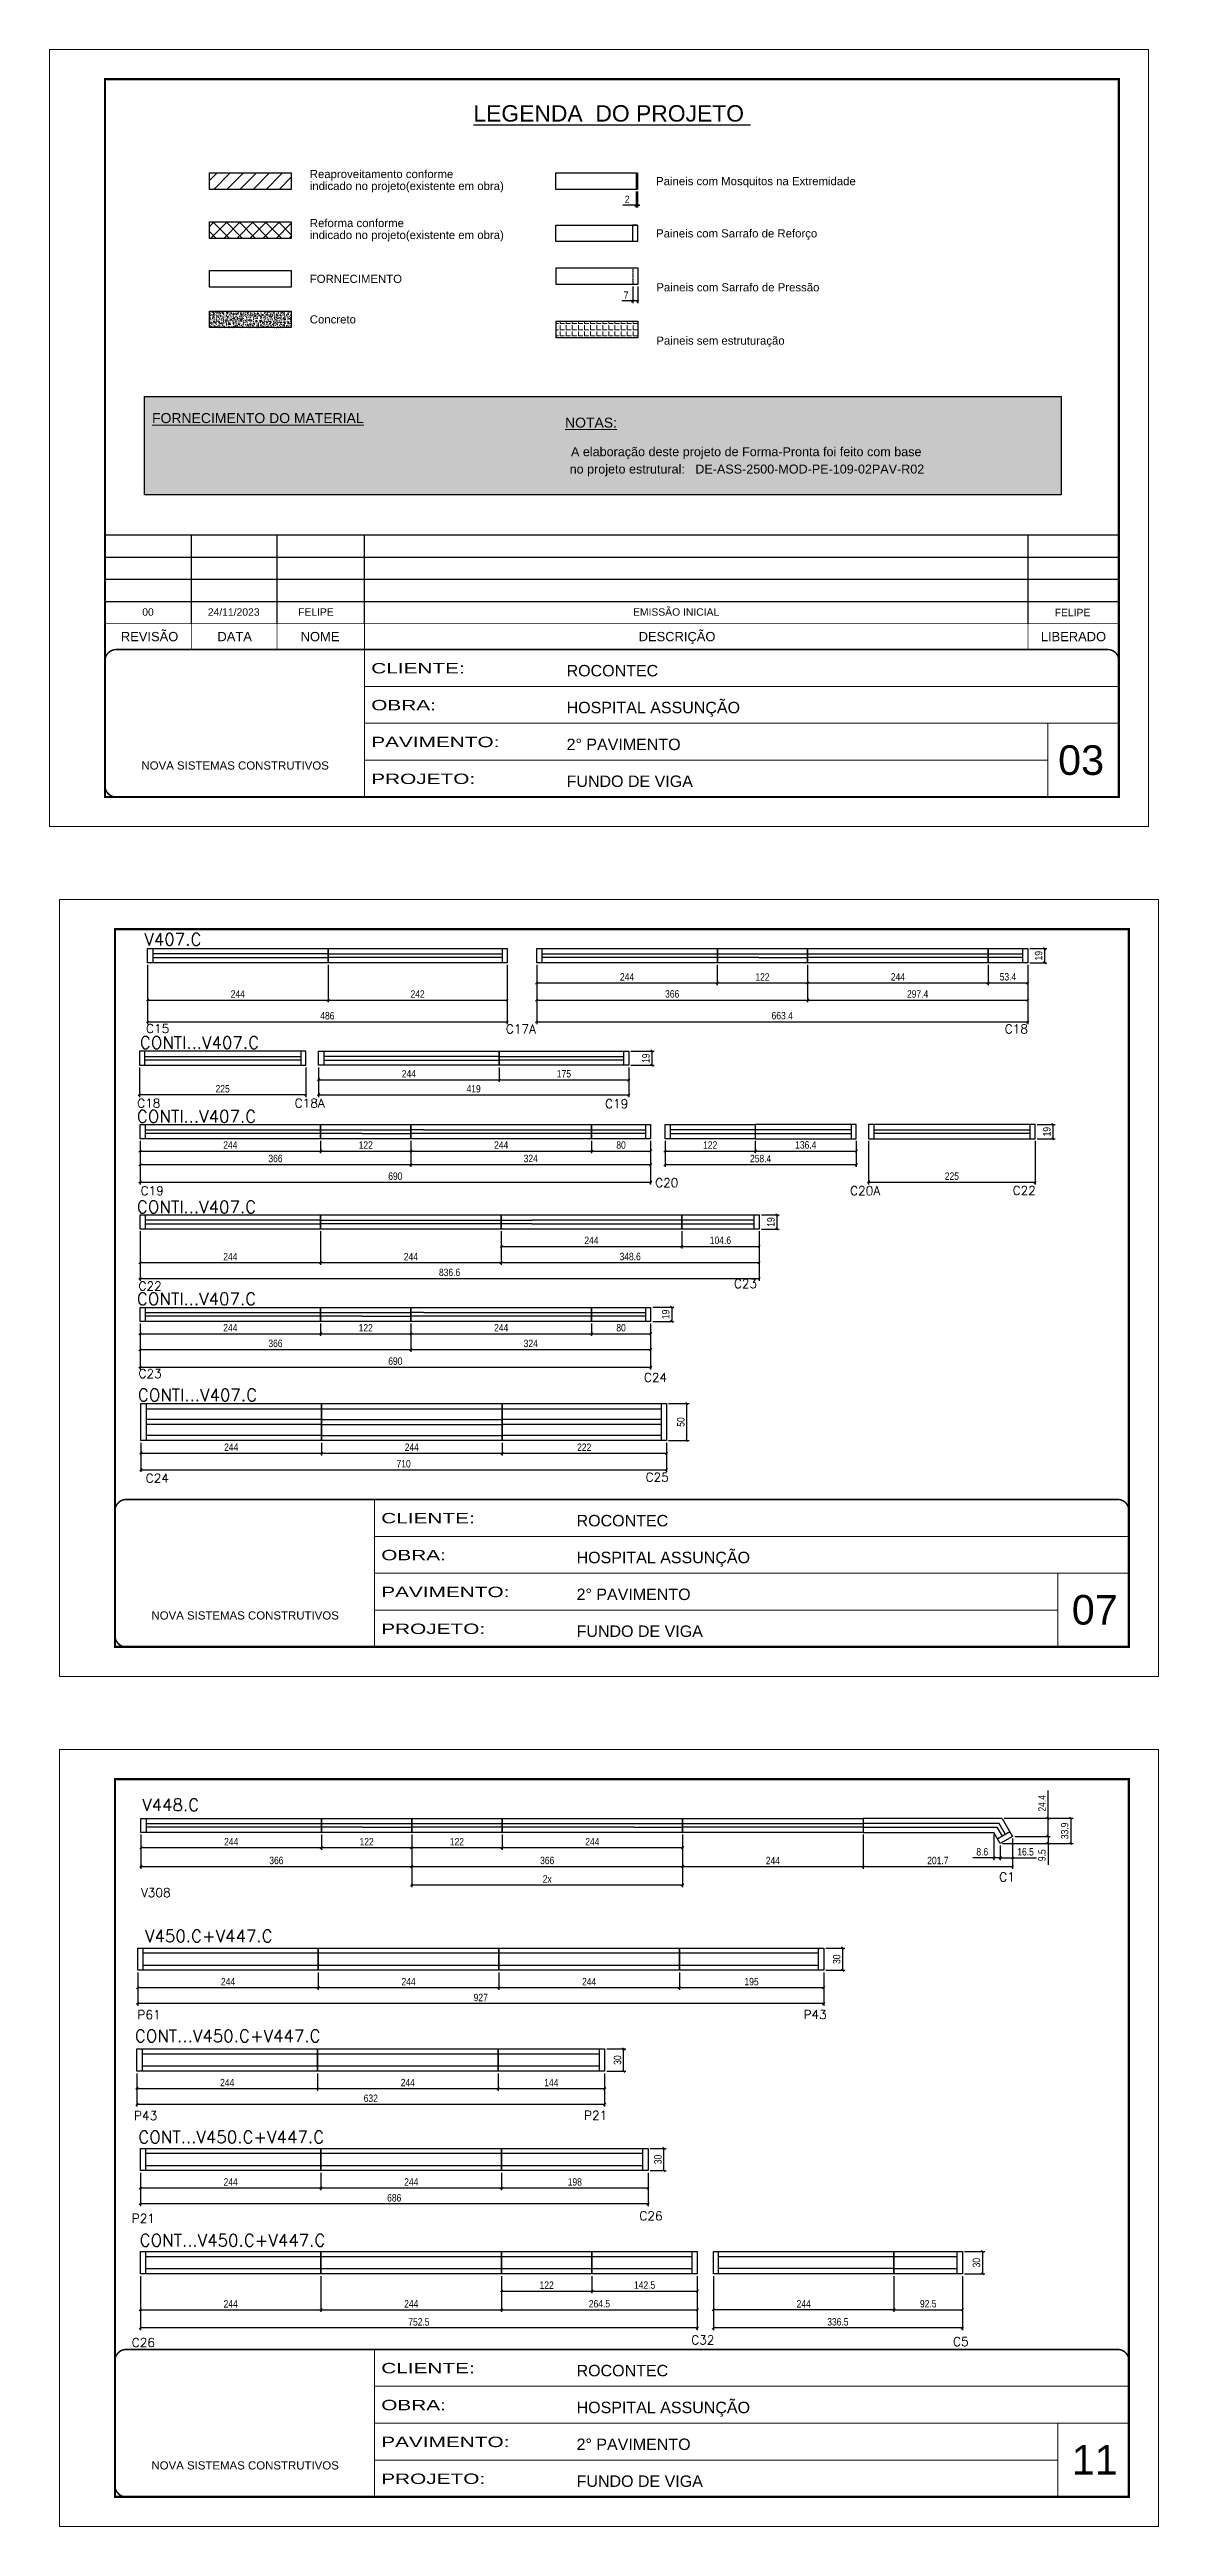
# Model space of a CAD drawing. Extents: x 567194 to 573448, y 6745 to 10093.
# Drawn here: x 570364 to 571863, y 6745 to 10093 of the extents above; entities that cross this region are included whole.
import ezdxf
from ezdxf.enums import TextEntityAlignment as Align

# ---------------------------------------------------------------- set-up
doc = ezdxf.new("R2010")
doc.units = 0
for name, pattern in [('CONTINUO', [0]), ('DASHED', [0.75, 0.5, -0.25]), ('HIDDEN', [0.375, 0.25, -0.125])]:
    doc.linetypes.add(name, pattern=pattern)
doc.layers.get('0').update_dxf_attribs({"linetype": 'CONTINUOUS'})
doc.layers.get('DEFPOINTS').update_dxf_attribs({"linetype": 'CONTINUOUS'})
for name, color, linetype in [('5', 5, 'CONTINUOUS'), ('COTA', 241, 'CONTINUOUS'), ('NOMENCLATURA', 7, 'CONTINUOUS'), ('Painéis', 200, 'CONTINUOUS'), ('SARR_2.2x7', 40, 'CONTINUOUS')]:
    doc.layers.add(name, color=color, linetype=linetype)
for name, color, linetype, lineweight in [('CARIMBO', 255, 'CONTINUOUS', 9), ('Escoras', 2, 'CONTINUOUS', 25), ('Folhas', 255, 'CONTINUOUS', 9), ('Hachura', 251, 'CONTINUOUS', 9), ('REAPROVEITAMENTO', 251, 'CONTINUOUS', 9), ('SARRAFO DE PRESSAO', 251, 'DASHED', 9)]:
    doc.layers.add(name, color=color, linetype=linetype, lineweight=lineweight)
doc.layers.add('Demarcação 2', color=7, linetype='CONTINUOUS', lineweight=9, true_color=0xe0e0e0)
doc.styles.add('ARIAL', font='arial.ttf')
doc.styles.add('COTA TECNICA', font='techl___.ttf', dxfattribs={"height": 10})
doc.styles.add('COTA TECNICA-50', font='techl___.ttf', dxfattribs={"height": 10})
doc.styles.get("Standard").update_dxf_attribs({"font": 'ROMANS.SHX'})
doc.styles.add('Tecnologia', font='')
doc.styles.get('Tecnologia').set_extended_font_data('Forgotten Futurist')
doc.dimstyles.new('COTA PAINEL-50', dxfattribs={"dimtxt": 10, "dimasz": 3, "dimexe": 3, "dimexo": 3, "dimgap": 3, "dimtad": 1, "dimdec": 1, "dimzin": 12, "dimdsep": 46, "dimtxsty": 'COTA TECNICA-50', "dimblk1": 'OBLIQUE', "dimblk2": 'OBLIQUE', "dimsah": 1, "dimcen": 0.9, "dimclrd": 4, "dimclre": 4, "dimclrt": 240, "dimadec": 1, "dimazin": 3, "dimtfac": 1, "dimtdec": 1, "dimtmove": 0, "dimatfit": 3, "dimfxl": 1, "dimtolj": 1, "dimtzin": 12, "dimarcsym": 0})
doc.dimstyles.new('PAINEL', dxfattribs={"dimtxt": 10, "dimasz": 3, "dimexe": 3, "dimexo": 3, "dimgap": 3, "dimtad": 1, "dimdec": 1, "dimzin": 12, "dimdsep": 46, "dimtxsty": 'COTA TECNICA', "dimblk1": 'OBLIQUE', "dimblk2": 'OBLIQUE', "dimsah": 1, "dimcen": 0.9, "dimclrd": 4, "dimclre": 4, "dimclrt": 240, "dimadec": 1, "dimazin": 3, "dimtfac": 1, "dimtdec": 1, "dimtmove": 0, "dimatfit": 3, "dimfxl": 1, "dimtolj": 1, "dimtzin": 12, "dimarcsym": 0})

msp = doc.modelspace()

# ---------------------------------------------------------------- texts
at = {"color": 0, "linetype": 'Continuous', "ltscale": 5, "style": 'ARIAL'}
msp.add_text('%%ULEGENDA  DO PROJETO ', height=22.1184, dxfattribs=at).set_placement((571124.12, 9995.27), align=Align.CENTER)
at = {"style": 'ARIAL'}
for s, p in [('REVISÃO', (570499.39, 9299.34)), ('DATA', (570614.37, 9299.34)), ('NOME', (570729.73, 9299.34)), ('DESCRIÇÃO', (571212.18, 9299.34)), ('LIBERADO', (571747.85, 9299.34))]:
    msp.add_text(s, height=12.5, dxfattribs=at).set_placement(p, align=Align.MIDDLE_CENTER)
at = {"layer": '5', "linetype": 'Continuous'}
for s, p in [('C15', (570494.61, 8763.66)), ('C17A', (570980.79, 8763.11)), ('C18', (571654.93, 8763.11)), ('C18', (570482.64, 8662.78)), ('C18A', (570695.43, 8662.82)), ('C19', (571114.95, 8662.04)), ('C19', (570487.26, 8544.34)), ('C20', (571182.6, 8555.32)), ('C20A', (571446.02, 8544.5)), ('C22', (571665.54, 8544.82)), ('C22', (570484.41, 8415.69)), ('C23', (571288.95, 8418.98)), ('C23', (570484.41, 8297.34)), ('C24', (571167.34, 8292.15)), ('C24', (570494.2, 8156.02)), ('C25', (571169.64, 8157.4)), ('V308', (570487.77, 7596.01)), ('C1', (571647.45, 7617.09)), ('P61', (570483.04, 7430.95)), ('P43', (571383.03, 7431.28)), ('P43', (570478.4, 7294.64)), ('P21', (571086.42, 7294.97)), ('P21', (570475.3, 7155.71)), ('C26', (571161.17, 7159.21)), ('C26', (570475.3, 6987.99)), ('C32', (571231.35, 6991.49)), ('C5', (571585.1, 6989.3))]:
    msp.add_text(s, height=12, rotation=359.99996, dxfattribs=at).set_placement(p)
at = {"layer": 'CARIMBO', "style": 'ARIAL'}
for s, p in [('indicado no projeto(existente em obra)', (570715.88, 9908.28)), ('Reaproveitamento conforme ', (570715.88, 9924.37)), ('Paineis com Mosquitos na Extremidade', (571183.85, 9914.79)), ('indicado no projeto(existente em obra)', (570715.88, 9842.05)), ('Reforma conforme ', (570715.88, 9858.14)), ('Paineis com Sarrafo de Reforço', (571183.85, 9844.19)), ('FORNECIMENTO', (570715.88, 9782.75)), ('Paineis com Sarrafo de Pressão', (571184.21, 9771.3)), ('Concreto', (570715.88, 9727.95)), ('Paineis sem estruturação', (571184.21, 9699.27))]:
    msp.add_text(s, height=11, dxfattribs=at).set_placement(p, align=Align.MIDDLE_LEFT)
at = {"layer": 'CARIMBO', "color": 5, "style": 'ARIAL'}
for s, height, p in [('%%UFORNECIMENTO DO MATERIAL', 13.5, (570502.73, 9587.81)), ('%%UNOTAS:', 13.5, (571060.81, 9581.69)), ('  A elaboração deste projeto de Forma-Pronta foi feito com base', 12.15, (571059.45, 9543.08)), ('  no projeto estrutural:', 12.15, (571057.63, 9519.6))]:
    msp.add_text(s, height=height, dxfattribs=at).set_placement(p)
at = {"layer": 'CARIMBO', "color": 1, "style": 'ARIAL'}
msp.add_text('DE-ASS-2500-MOD-PE-109-02PAV-R02', height=12.15, dxfattribs=at).set_placement((571236.85, 9519.6))
at = {"layer": 'CARIMBO', "style": 'ARIAL'}
for s, height, p in [('EMISSÃO INICIAL', 10, (571152.71, 9327.52)), ('00', 10, (570489.48, 9327.52)), ('24/11/2023', 10, (570578.12, 9327.52)), ('FELIPE', 10, (570700.16, 9327.52)), ('07', 40, (571745.57, 7964.17)), ('11', 40, (571745.57, 6815.59))]:
    msp.add_text(s, height=height, dxfattribs=at).set_placement(p)
at = {"layer": 'CARIMBO', "color": 7, "style": 'ARIAL'}
msp.add_text('03', height=40, dxfattribs=at).set_placement((571727.12, 9112.4))
at = {"layer": 'CARIMBO', "style": 'ARIAL'}
msp.add_attdef('FELIPE', text='', height=10, dxfattribs=at).set_placement((571746.56, 9331.84), align=Align.MIDDLE_CENTER)
at = {"layer": 'NOMENCLATURA', "linetype": 'Continuous'}
for s, p in [('V407.C', (570492.38, 8881.87)), ('CONTI...V407.C', (570486.17, 8742.43)), ('CONTI...V407.C', (570482.2, 8642.65)), ('CONTI...V407.C', (570482.2, 8520.34)), ('CONTI...V407.C', (570482.2, 8396.12)), ('CONTI...V407.C', (570483.46, 8266.18)), ('V448.C', (570489.36, 7712.38)), ('V450.C+V447.C', (570493.23, 7535.07)), ('CONT...V450.C+V447.C', (570479.4, 7400.06)), ('CONT...V450.C+V447.C', (570484.22, 7263.35)), ('CONT...V450.C+V447.C', (570485.96, 7123.92))]:
    msp.add_text(s, height=16.5, dxfattribs=at).set_placement(p)

# ---------------------------------------------------------------- blocks, each defined once
blk = doc.blocks.new('9999999999')
at = {"color": 30, "linetype": 'CONTINUO'}
for p, q in [((98564.6, 34230.2), (98564.6, 34429.4)), ((98564.6, 34379.6), (99584, 34379.6)), ((98564.6, 34329.8), (99488, 34329.8)), ((99584, 34329.8), (99488, 34329.8)), ((99488, 34329.8), (99488, 34230.2)), ((98564.6, 34280), (99488, 34280))]:
    blk.add_line(p, q, dxfattribs=at)
at = {"color": 30, "linetype": 'CONTINUO', "const_width": 2}
blk.add_lwpolyline([(99584, 34230.2), (99584, 34414.4, 0.414214), (99569, 34429.4), (98229, 34429.4, 0.414214), (98214, 34414.4), (98214, 34245.2, 0.414214), (98229, 34230.2), (99584, 34230.2)], format="xyb", dxfattribs=at)
at = {"layer": 'Folhas'}
blk.add_lwpolyline([(98139, 34190.2), (99624, 34190.2), (99624, 35240.2), (98139, 35240.2)], close=True, dxfattribs=at)
at = {"layer": 'Folhas', "color": 30, "const_width": 3}
blk.add_lwpolyline([(98214, 34230.2), (99584, 34230.2), (99584, 35200.2), (98214, 35200.2)], close=True, dxfattribs=at)
at = {"color": 7, "linetype": 'Continuous', "ltscale": 5, "style": 'ARIAL'}
for s, height, p in [('ROCONTEC', 15.48, (98837.7, 34393.1)), ('HOSPITAL ASSUNÇÃO', 15.483, (98837.7, 34343.3)), ('2° PAVIMENTO', 15.483, (98837.7, 34293.5)), ('NOVA SISTEMAS CONSTRUTIVOS', 11.059, (98263.2, 34267.2)), ('FUNDO DE VIGA', 15.483, (98837.7, 34243.7))]:
    blk.add_text(s, height=height, dxfattribs=at).set_placement(p)
at = {"layer": 'Folhas', "color": 7, "style": 'Tecnologia', "width": 1.5}
for s, p in [('CLIENTE:', (98573.7, 34397.2)), ('OBRA:', (98573.7, 34347.3)), ('PAVIMENTO:', (98573.7, 34297.5)), ('PROJETO:', (98573.7, 34247.7))]:
    blk.add_text(s, height=14, dxfattribs=at).set_placement(p)
blk = doc.blocks.new('_Oblique')
at = {"color": 0, "linetype": 'ByBlock', "lineweight": -2}
blk.add_line((-0.5, -0.5), (0.5, 0.5), dxfattribs=at)
blk = doc.blocks.new('*D12')
at = {"layer": 'COTA', "color": 4, "lineweight": -2, "transparency": 16777216}
for p, q in [((571156.8, 9882.2), (571138.7, 9882.2)), ((571156.8, 9900.7), (571156.8, 9879.2)), ((571158.8, 9882.2), (571156.8, 9882.2)), ((571158.8, 9900.7), (571158.8, 9879.2)), ((571158.8, 9882.2), (571161.8, 9882.2))]:
    blk.add_line(p, q, dxfattribs=at)
at = {"layer": 'DEFPOINTS', "color": 0, "transparency": 16777216}
for p in [(571156.8, 9903.7), (571156.8, 9882.2), (571158.8, 9903.7)]:
    blk.add_point(p, dxfattribs=at)
at = {"layer": 'COTA', "color": 4, "lineweight": -2, "transparency": 16777216, "xscale": 3, "yscale": 3, "zscale": 3}
blk.add_blockref('_Oblique', (571156.8, 9882.2), dxfattribs=at)
at = {"layer": 'COTA', "color": 4, "lineweight": -2, "transparency": 16777216, "xscale": 3, "yscale": 3, "zscale": 3, "rotation": 180}
blk.add_blockref('_Oblique', (571158.8, 9882.2), dxfattribs=at)
at = {"layer": 'COTA', "color": 240, "transparency": 16777216, "insert": (571144.8, 9890.2), "char_height": 10, "attachment_point": 5, "style": 'COTA TECNICA'}
blk.add_mtext('\\A1;2', dxfattribs=at)
blk = doc.blocks.new('*D13')
at = {"layer": 'COTA', "color": 4, "lineweight": -2, "transparency": 16777216}
for p, q in [((571152.2, 9752.8), (571137.5, 9752.8)), ((571152.2, 9772.2), (571152.2, 9749.8)), ((571159.2, 9752.8), (571152.2, 9752.8)), ((571159.2, 9772.2), (571159.2, 9749.8))]:
    blk.add_line(p, q, dxfattribs=at)
at = {"layer": 'DEFPOINTS', "color": 0, "transparency": 16777216}
for p in [(571152.2, 9775.2), (571159.2, 9775.2), (571152.2, 9752.8)]:
    blk.add_point(p, dxfattribs=at)
at = {"layer": 'COTA', "color": 4, "lineweight": -2, "transparency": 16777216, "xscale": 3, "yscale": 3, "zscale": 3, "rotation": 180}
blk.add_blockref('_Oblique', (571152.2, 9752.8), dxfattribs=at)
at = {"layer": 'COTA', "color": 4, "lineweight": -2, "transparency": 16777216, "xscale": 3, "yscale": 3, "zscale": 3}
blk.add_blockref('_Oblique', (571159.2, 9752.8), dxfattribs=at)
at = {"layer": 'COTA', "color": 240, "transparency": 16777216, "insert": (571143.3, 9760.8), "char_height": 10, "attachment_point": 5, "style": 'COTA TECNICA'}
blk.add_mtext('\\A1;7', dxfattribs=at)
blk = doc.blocks.new('*D55')
at = {"layer": 'COTA', "color": 4, "linetype": 'ByBlock', "lineweight": -2, "transparency": 16777216}
for p, q in [((570496.6, 8855.6), (570496.6, 8775.7)), ((570982.6, 8855.6), (570982.6, 8775.7)), ((570496.6, 8778.7), (570982.6, 8778.7))]:
    blk.add_line(p, q, dxfattribs=at)
at = {"layer": 'DEFPOINTS', "color": 0, "linetype": 'ByBlock', "transparency": 16777216}
for p in [(570496.6, 8858.6), (570982.6, 8858.6), (570982.6, 8778.7)]:
    blk.add_point(p, dxfattribs=at)
at = {"layer": 'COTA', "color": 4, "linetype": 'ByBlock', "lineweight": -2, "transparency": 16777216, "xscale": 3, "yscale": 3, "zscale": 3, "rotation": 180}
blk.add_blockref('_Oblique', (570496.6, 8778.7), dxfattribs=at)
at = {"layer": 'COTA', "color": 4, "linetype": 'ByBlock', "lineweight": -2, "transparency": 16777216, "xscale": 3, "yscale": 3, "zscale": 3}
blk.add_blockref('_Oblique', (570982.6, 8778.7), dxfattribs=at)
at = {"layer": 'COTA', "color": 240, "linetype": 'ByBlock', "transparency": 16777216, "insert": (570739.6, 8786.9), "char_height": 10, "attachment_point": 5, "style": 'COTA TECNICA-50'}
blk.add_mtext('\\A1;486', dxfattribs=at)
blk = doc.blocks.new('*D169')
at = {"layer": 'COTA', "color": 4, "linetype": 'ByBlock', "lineweight": -2, "transparency": 16777216}
for p, q in [((570496.6, 8855.6), (570496.6, 8805.2)), ((570740.6, 8855.6), (570740.6, 8805.2)), ((570496.6, 8808.2), (570740.6, 8808.2))]:
    blk.add_line(p, q, dxfattribs=at)
at = {"layer": 'DEFPOINTS', "color": 0, "linetype": 'ByBlock', "transparency": 16777216}
for p in [(570496.6, 8858.6), (570740.6, 8858.6), (570740.6, 8808.2)]:
    blk.add_point(p, dxfattribs=at)
at = {"layer": 'COTA', "color": 4, "linetype": 'ByBlock', "lineweight": -2, "transparency": 16777216, "xscale": 3, "yscale": 3, "zscale": 3, "rotation": 180}
blk.add_blockref('_Oblique', (570496.6, 8808.2), dxfattribs=at)
at = {"layer": 'COTA', "color": 4, "linetype": 'ByBlock', "lineweight": -2, "transparency": 16777216, "xscale": 3, "yscale": 3, "zscale": 3}
blk.add_blockref('_Oblique', (570740.6, 8808.2), dxfattribs=at)
at = {"layer": 'COTA', "color": 240, "linetype": 'ByBlock', "transparency": 16777216, "insert": (570618.6, 8816.3), "char_height": 10, "attachment_point": 5, "style": 'COTA TECNICA-50'}
blk.add_mtext('\\A1;244', dxfattribs=at)
blk = doc.blocks.new('*D56')
at = {"layer": 'COTA', "color": 4, "linetype": 'ByBlock', "lineweight": -2, "transparency": 16777216}
for p, q in [((570740.6, 8855.6), (570740.6, 8805.2)), ((570982.6, 8855.6), (570982.6, 8805.2)), ((570740.6, 8808.2), (570982.6, 8808.2))]:
    blk.add_line(p, q, dxfattribs=at)
at = {"layer": 'DEFPOINTS', "color": 0, "linetype": 'ByBlock', "transparency": 16777216}
for p in [(570740.6, 8858.6), (570982.6, 8858.6), (570982.6, 8808.2)]:
    blk.add_point(p, dxfattribs=at)
at = {"layer": 'COTA', "color": 4, "linetype": 'ByBlock', "lineweight": -2, "transparency": 16777216, "xscale": 3, "yscale": 3, "zscale": 3, "rotation": 180}
blk.add_blockref('_Oblique', (570740.6, 8808.2), dxfattribs=at)
at = {"layer": 'COTA', "color": 4, "linetype": 'ByBlock', "lineweight": -2, "transparency": 16777216, "xscale": 3, "yscale": 3, "zscale": 3}
blk.add_blockref('_Oblique', (570982.6, 8808.2), dxfattribs=at)
at = {"layer": 'COTA', "color": 240, "linetype": 'ByBlock', "transparency": 16777216, "insert": (570861.6, 8816.3), "char_height": 10, "attachment_point": 5, "style": 'COTA TECNICA-50'}
blk.add_mtext('\\A1;242', dxfattribs=at)
blk = doc.blocks.new('*D57')
at = {"layer": 'COTA', "color": 4, "linetype": 'ByBlock', "lineweight": -2, "transparency": 16777216}
for p, q in [((571022.6, 8855.6), (571022.6, 8775.7)), ((571686.1, 8855.6), (571686.1, 8775.7)), ((571022.6, 8778.7), (571686.1, 8778.7))]:
    blk.add_line(p, q, dxfattribs=at)
at = {"layer": 'DEFPOINTS', "color": 0, "linetype": 'ByBlock', "transparency": 16777216}
for p in [(571022.6, 8858.6), (571686.1, 8858.6), (571686.1, 8778.7)]:
    blk.add_point(p, dxfattribs=at)
at = {"layer": 'COTA', "color": 4, "linetype": 'ByBlock', "lineweight": -2, "transparency": 16777216, "xscale": 3, "yscale": 3, "zscale": 3, "rotation": 180}
blk.add_blockref('_Oblique', (571022.6, 8778.7), dxfattribs=at)
at = {"layer": 'COTA', "color": 4, "linetype": 'ByBlock', "lineweight": -2, "transparency": 16777216, "xscale": 3, "yscale": 3, "zscale": 3}
blk.add_blockref('_Oblique', (571686.1, 8778.7), dxfattribs=at)
at = {"layer": 'COTA', "color": 240, "linetype": 'ByBlock', "transparency": 16777216, "insert": (571354.3, 8787), "char_height": 10, "attachment_point": 5, "style": 'COTA TECNICA-50'}
blk.add_mtext('\\A1;663.4', dxfattribs=at)
blk = doc.blocks.new('*D170')
at = {"layer": 'COTA', "color": 4, "linetype": 'ByBlock', "lineweight": -2, "transparency": 16777216}
for p, q in [((571022.6, 8855.6), (571022.6, 8828.3)), ((571266.6, 8855.6), (571266.6, 8828.3)), ((571022.6, 8831.3), (571266.6, 8831.3))]:
    blk.add_line(p, q, dxfattribs=at)
at = {"layer": 'DEFPOINTS', "color": 0, "linetype": 'ByBlock', "transparency": 16777216}
for p in [(571022.6, 8858.6), (571266.6, 8858.6), (571266.6, 8831.3)]:
    blk.add_point(p, dxfattribs=at)
at = {"layer": 'COTA', "color": 4, "linetype": 'ByBlock', "lineweight": -2, "transparency": 16777216, "xscale": 3, "yscale": 3, "zscale": 3, "rotation": 180}
blk.add_blockref('_Oblique', (571022.6, 8831.3), dxfattribs=at)
at = {"layer": 'COTA', "color": 4, "linetype": 'ByBlock', "lineweight": -2, "transparency": 16777216, "xscale": 3, "yscale": 3, "zscale": 3}
blk.add_blockref('_Oblique', (571266.6, 8831.3), dxfattribs=at)
at = {"layer": 'COTA', "color": 240, "linetype": 'ByBlock', "transparency": 16777216, "insert": (571144.6, 8839.4), "char_height": 10, "attachment_point": 5, "style": 'COTA TECNICA-50'}
blk.add_mtext('\\A1;244', dxfattribs=at)
blk = doc.blocks.new('*D171')
at = {"layer": 'COTA', "color": 4, "linetype": 'ByBlock', "lineweight": -2, "transparency": 16777216}
for p, q in [((571266.6, 8855.6), (571266.6, 8828.3)), ((571388.6, 8855.6), (571388.6, 8828.3)), ((571266.6, 8831.3), (571388.6, 8831.3))]:
    blk.add_line(p, q, dxfattribs=at)
at = {"layer": 'DEFPOINTS', "color": 0, "linetype": 'ByBlock', "transparency": 16777216}
for p in [(571266.6, 8858.6), (571388.6, 8858.6), (571388.6, 8831.3)]:
    blk.add_point(p, dxfattribs=at)
at = {"layer": 'COTA', "color": 4, "linetype": 'ByBlock', "lineweight": -2, "transparency": 16777216, "xscale": 3, "yscale": 3, "zscale": 3, "rotation": 180}
blk.add_blockref('_Oblique', (571266.6, 8831.3), dxfattribs=at)
at = {"layer": 'COTA', "color": 4, "linetype": 'ByBlock', "lineweight": -2, "transparency": 16777216, "xscale": 3, "yscale": 3, "zscale": 3}
blk.add_blockref('_Oblique', (571388.6, 8831.3), dxfattribs=at)
at = {"layer": 'COTA', "color": 240, "linetype": 'ByBlock', "transparency": 16777216, "insert": (571327.6, 8839.3), "char_height": 10, "attachment_point": 5, "style": 'COTA TECNICA-50'}
blk.add_mtext('\\A1;122', dxfattribs=at)
blk = doc.blocks.new('*D58')
at = {"layer": 'COTA', "color": 4, "linetype": 'ByBlock', "lineweight": -2, "transparency": 16777216}
for p, q in [((571388.6, 8855.6), (571388.6, 8828.3)), ((571632.6, 8855.6), (571632.6, 8828.3)), ((571388.6, 8831.3), (571632.6, 8831.3))]:
    blk.add_line(p, q, dxfattribs=at)
at = {"layer": 'DEFPOINTS', "color": 0, "linetype": 'ByBlock', "transparency": 16777216}
for p in [(571388.6, 8858.6), (571632.6, 8858.6), (571632.6, 8831.3)]:
    blk.add_point(p, dxfattribs=at)
at = {"layer": 'COTA', "color": 4, "linetype": 'ByBlock', "lineweight": -2, "transparency": 16777216, "xscale": 3, "yscale": 3, "zscale": 3, "rotation": 180}
blk.add_blockref('_Oblique', (571388.6, 8831.3), dxfattribs=at)
at = {"layer": 'COTA', "color": 4, "linetype": 'ByBlock', "lineweight": -2, "transparency": 16777216, "xscale": 3, "yscale": 3, "zscale": 3}
blk.add_blockref('_Oblique', (571632.6, 8831.3), dxfattribs=at)
at = {"layer": 'COTA', "color": 240, "linetype": 'ByBlock', "transparency": 16777216, "insert": (571510.6, 8839.4), "char_height": 10, "attachment_point": 5, "style": 'COTA TECNICA-50'}
blk.add_mtext('\\A1;244', dxfattribs=at)
blk = doc.blocks.new('*D172')
at = {"layer": 'COTA', "color": 4, "linetype": 'ByBlock', "lineweight": -2, "transparency": 16777216}
for p, q in [((570485.6, 8717), (570485.6, 8677.1)), ((570710.6, 8717), (570710.6, 8677.1)), ((570710.6, 8680.1), (570485.6, 8680.1))]:
    blk.add_line(p, q, dxfattribs=at)
at = {"layer": 'DEFPOINTS', "color": 0, "linetype": 'ByBlock', "transparency": 16777216}
for p in [(570485.6, 8720), (570710.6, 8720), (570485.6, 8680.1)]:
    blk.add_point(p, dxfattribs=at)
at = {"layer": 'COTA', "color": 4, "linetype": 'ByBlock', "lineweight": -2, "transparency": 16777216, "xscale": 3, "yscale": 3, "zscale": 3, "rotation": 180}
blk.add_blockref('_Oblique', (570485.6, 8680.1), dxfattribs=at)
at = {"layer": 'COTA', "color": 4, "linetype": 'ByBlock', "lineweight": -2, "transparency": 16777216, "xscale": 3, "yscale": 3, "zscale": 3}
blk.add_blockref('_Oblique', (570710.6, 8680.1), dxfattribs=at)
at = {"layer": 'COTA', "color": 240, "linetype": 'ByBlock', "transparency": 16777216, "insert": (570598.1, 8688.2), "char_height": 10, "attachment_point": 5, "style": 'COTA TECNICA-50'}
blk.add_mtext('\\A1;225', dxfattribs=at)
blk = doc.blocks.new('*D59')
at = {"layer": 'COTA', "color": 4, "linetype": 'ByBlock', "lineweight": -2, "transparency": 16777216}
for p, q in [((570727.8, 8717), (570727.8, 8677.1)), ((571146.8, 8717), (571146.8, 8677.1)), ((570727.8, 8680.1), (571146.8, 8680.1))]:
    blk.add_line(p, q, dxfattribs=at)
at = {"layer": 'DEFPOINTS', "color": 0, "linetype": 'ByBlock', "transparency": 16777216}
for p in [(570727.8, 8720), (571146.8, 8720), (571146.8, 8680.1)]:
    blk.add_point(p, dxfattribs=at)
at = {"layer": 'COTA', "color": 4, "linetype": 'ByBlock', "lineweight": -2, "transparency": 16777216, "xscale": 3, "yscale": 3, "zscale": 3, "rotation": 180}
blk.add_blockref('_Oblique', (570727.8, 8680.1), dxfattribs=at)
at = {"layer": 'COTA', "color": 4, "linetype": 'ByBlock', "lineweight": -2, "transparency": 16777216, "xscale": 3, "yscale": 3, "zscale": 3}
blk.add_blockref('_Oblique', (571146.8, 8680.1), dxfattribs=at)
at = {"layer": 'COTA', "color": 240, "linetype": 'ByBlock', "transparency": 16777216, "insert": (570937.3, 8688.2), "char_height": 10, "attachment_point": 5, "style": 'COTA TECNICA-50'}
blk.add_mtext('\\A1;419', dxfattribs=at)
blk = doc.blocks.new('*D173')
at = {"layer": 'COTA', "color": 4, "linetype": 'ByBlock', "lineweight": -2, "transparency": 16777216}
for p, q in [((570727.8, 8717), (570727.8, 8697.4)), ((570971.8, 8717), (570971.8, 8697.4)), ((570727.8, 8700.4), (570971.8, 8700.4))]:
    blk.add_line(p, q, dxfattribs=at)
at = {"layer": 'DEFPOINTS', "color": 0, "linetype": 'ByBlock', "transparency": 16777216}
for p in [(570727.8, 8720), (570971.8, 8720), (570971.8, 8700.4)]:
    blk.add_point(p, dxfattribs=at)
at = {"layer": 'COTA', "color": 4, "linetype": 'ByBlock', "lineweight": -2, "transparency": 16777216, "xscale": 3, "yscale": 3, "zscale": 3, "rotation": 180}
blk.add_blockref('_Oblique', (570727.8, 8700.4), dxfattribs=at)
at = {"layer": 'COTA', "color": 4, "linetype": 'ByBlock', "lineweight": -2, "transparency": 16777216, "xscale": 3, "yscale": 3, "zscale": 3}
blk.add_blockref('_Oblique', (570971.8, 8700.4), dxfattribs=at)
at = {"layer": 'COTA', "color": 240, "linetype": 'ByBlock', "transparency": 16777216, "insert": (570849.8, 8708.5), "char_height": 10, "attachment_point": 5, "style": 'COTA TECNICA-50'}
blk.add_mtext('\\A1;244', dxfattribs=at)
blk = doc.blocks.new('*D60')
at = {"layer": 'COTA', "color": 4, "linetype": 'ByBlock', "lineweight": -2, "transparency": 16777216}
for p, q in [((570971.8, 8717), (570971.8, 8697.4)), ((571146.8, 8717), (571146.8, 8697.4)), ((570971.8, 8700.4), (571146.8, 8700.4))]:
    blk.add_line(p, q, dxfattribs=at)
at = {"layer": 'DEFPOINTS', "color": 0, "linetype": 'ByBlock', "transparency": 16777216}
for p in [(570971.8, 8720), (571146.8, 8720), (571146.8, 8700.4)]:
    blk.add_point(p, dxfattribs=at)
at = {"layer": 'COTA', "color": 4, "linetype": 'ByBlock', "lineweight": -2, "transparency": 16777216, "xscale": 3, "yscale": 3, "zscale": 3, "rotation": 180}
blk.add_blockref('_Oblique', (570971.8, 8700.4), dxfattribs=at)
at = {"layer": 'COTA', "color": 4, "linetype": 'ByBlock', "lineweight": -2, "transparency": 16777216, "xscale": 3, "yscale": 3, "zscale": 3}
blk.add_blockref('_Oblique', (571146.8, 8700.4), dxfattribs=at)
at = {"layer": 'COTA', "color": 240, "linetype": 'ByBlock', "transparency": 16777216, "insert": (571059.3, 8708.5), "char_height": 10, "attachment_point": 5, "style": 'COTA TECNICA-50'}
blk.add_mtext('\\A1;175', dxfattribs=at)
blk = doc.blocks.new('*D61')
at = {"layer": 'COTA', "color": 4, "linetype": 'ByBlock', "lineweight": -2, "transparency": 16777216}
for p, q in [((570486.5, 8617.8), (570486.5, 8559)), ((571176.5, 8617.8), (571176.5, 8559)), ((570486.5, 8562), (571176.5, 8562))]:
    blk.add_line(p, q, dxfattribs=at)
at = {"layer": 'DEFPOINTS', "color": 0, "linetype": 'ByBlock', "transparency": 16777216}
for p in [(570486.5, 8620.8), (571176.5, 8620.8), (571176.5, 8562)]:
    blk.add_point(p, dxfattribs=at)
at = {"layer": 'COTA', "color": 4, "linetype": 'ByBlock', "lineweight": -2, "transparency": 16777216, "xscale": 3, "yscale": 3, "zscale": 3, "rotation": 180}
blk.add_blockref('_Oblique', (570486.5, 8562), dxfattribs=at)
at = {"layer": 'COTA', "color": 4, "linetype": 'ByBlock', "lineweight": -2, "transparency": 16777216, "xscale": 3, "yscale": 3, "zscale": 3}
blk.add_blockref('_Oblique', (571176.5, 8562), dxfattribs=at)
at = {"layer": 'COTA', "color": 240, "linetype": 'ByBlock', "transparency": 16777216, "insert": (570831.5, 8570.1), "char_height": 10, "attachment_point": 5, "style": 'COTA TECNICA-50'}
blk.add_mtext('\\A1;690', dxfattribs=at)
blk = doc.blocks.new('*D174')
at = {"layer": 'COTA', "color": 4, "linetype": 'ByBlock', "lineweight": -2, "transparency": 16777216}
for p, q in [((570486.5, 8617.8), (570486.5, 8601.1)), ((570486.5, 8604.1), (570730.5, 8604.1)), ((570730.5, 8617.8), (570730.5, 8601.1))]:
    blk.add_line(p, q, dxfattribs=at)
at = {"layer": 'DEFPOINTS', "color": 0, "linetype": 'ByBlock', "transparency": 16777216}
for p in [(570486.5, 8620.8), (570730.5, 8620.8), (570730.5, 8604.1)]:
    blk.add_point(p, dxfattribs=at)
at = {"layer": 'COTA', "color": 4, "linetype": 'ByBlock', "lineweight": -2, "transparency": 16777216, "xscale": 3, "yscale": 3, "zscale": 3, "rotation": 180}
blk.add_blockref('_Oblique', (570486.5, 8604.1), dxfattribs=at)
at = {"layer": 'COTA', "color": 4, "linetype": 'ByBlock', "lineweight": -2, "transparency": 16777216, "xscale": 3, "yscale": 3, "zscale": 3}
blk.add_blockref('_Oblique', (570730.5, 8604.1), dxfattribs=at)
at = {"layer": 'COTA', "color": 240, "linetype": 'ByBlock', "transparency": 16777216, "insert": (570608.5, 8612.2), "char_height": 10, "attachment_point": 5, "style": 'COTA TECNICA-50'}
blk.add_mtext('\\A1;244', dxfattribs=at)
blk = doc.blocks.new('*D175')
at = {"layer": 'COTA', "color": 4, "linetype": 'ByBlock', "lineweight": -2, "transparency": 16777216}
for p, q in [((570730.5, 8617.8), (570730.5, 8601.1)), ((570730.5, 8604.1), (570852.5, 8604.1)), ((570852.5, 8617.8), (570852.5, 8601.1))]:
    blk.add_line(p, q, dxfattribs=at)
at = {"layer": 'DEFPOINTS', "color": 0, "linetype": 'ByBlock', "transparency": 16777216}
for p in [(570730.5, 8620.8), (570852.5, 8620.8), (570852.5, 8604.1)]:
    blk.add_point(p, dxfattribs=at)
at = {"layer": 'COTA', "color": 4, "linetype": 'ByBlock', "lineweight": -2, "transparency": 16777216, "xscale": 3, "yscale": 3, "zscale": 3, "rotation": 180}
blk.add_blockref('_Oblique', (570730.5, 8604.1), dxfattribs=at)
at = {"layer": 'COTA', "color": 4, "linetype": 'ByBlock', "lineweight": -2, "transparency": 16777216, "xscale": 3, "yscale": 3, "zscale": 3}
blk.add_blockref('_Oblique', (570852.5, 8604.1), dxfattribs=at)
at = {"layer": 'COTA', "color": 240, "linetype": 'ByBlock', "transparency": 16777216, "insert": (570791.5, 8612.2), "char_height": 10, "attachment_point": 5, "style": 'COTA TECNICA-50'}
blk.add_mtext('\\A1;122', dxfattribs=at)
blk = doc.blocks.new('*D62')
at = {"layer": 'COTA', "color": 4, "linetype": 'ByBlock', "lineweight": -2, "transparency": 16777216}
for p, q in [((571096.5, 8617.8), (571096.5, 8601.1)), ((571096.5, 8604.1), (571176.5, 8604.1)), ((571176.5, 8617.8), (571176.5, 8601.1))]:
    blk.add_line(p, q, dxfattribs=at)
at = {"layer": 'DEFPOINTS', "color": 0, "linetype": 'ByBlock', "transparency": 16777216}
for p in [(571096.5, 8620.8), (571176.5, 8620.8), (571176.5, 8604.1)]:
    blk.add_point(p, dxfattribs=at)
at = {"layer": 'COTA', "color": 4, "linetype": 'ByBlock', "lineweight": -2, "transparency": 16777216, "xscale": 3, "yscale": 3, "zscale": 3, "rotation": 180}
blk.add_blockref('_Oblique', (571096.5, 8604.1), dxfattribs=at)
at = {"layer": 'COTA', "color": 4, "linetype": 'ByBlock', "lineweight": -2, "transparency": 16777216, "xscale": 3, "yscale": 3, "zscale": 3}
blk.add_blockref('_Oblique', (571176.5, 8604.1), dxfattribs=at)
at = {"layer": 'COTA', "color": 240, "linetype": 'ByBlock', "transparency": 16777216, "insert": (571136.5, 8612.2), "char_height": 10, "attachment_point": 5, "style": 'COTA TECNICA-50'}
blk.add_mtext('\\A1;80', dxfattribs=at)
blk = doc.blocks.new('*D176')
at = {"layer": 'COTA', "color": 4, "linetype": 'ByBlock', "lineweight": -2, "transparency": 16777216}
for p, q in [((571471, 8617.8), (571471, 8559)), ((571696, 8617.8), (571696, 8559)), ((571471, 8562), (571696, 8562))]:
    blk.add_line(p, q, dxfattribs=at)
at = {"layer": 'DEFPOINTS', "color": 0, "linetype": 'ByBlock', "transparency": 16777216}
for p in [(571471, 8620.8), (571696, 8620.8), (571696, 8562)]:
    blk.add_point(p, dxfattribs=at)
at = {"layer": 'COTA', "color": 4, "linetype": 'ByBlock', "lineweight": -2, "transparency": 16777216, "xscale": 3, "yscale": 3, "zscale": 3, "rotation": 180}
blk.add_blockref('_Oblique', (571471, 8562), dxfattribs=at)
at = {"layer": 'COTA', "color": 4, "linetype": 'ByBlock', "lineweight": -2, "transparency": 16777216, "xscale": 3, "yscale": 3, "zscale": 3}
blk.add_blockref('_Oblique', (571696, 8562), dxfattribs=at)
at = {"layer": 'COTA', "color": 240, "linetype": 'ByBlock', "transparency": 16777216, "insert": (571583.5, 8570.1), "char_height": 10, "attachment_point": 5, "style": 'COTA TECNICA-50'}
blk.add_mtext('\\A1;225', dxfattribs=at)
blk = doc.blocks.new('*D63')
at = {"layer": 'COTA', "color": 4, "linetype": 'ByBlock', "lineweight": -2, "transparency": 16777216}
for p, q in [((571689.1, 8877.6), (571711.9, 8877.6)), ((571708.9, 8877.6), (571708.9, 8858.6)), ((571689.1, 8858.6), (571711.9, 8858.6))]:
    blk.add_line(p, q, dxfattribs=at)
at = {"layer": 'DEFPOINTS', "color": 0, "linetype": 'ByBlock', "transparency": 16777216}
for p in [(571686.1, 8877.6), (571686.1, 8858.6), (571708.9, 8858.6)]:
    blk.add_point(p, dxfattribs=at)
at = {"layer": 'COTA', "color": 4, "linetype": 'ByBlock', "lineweight": -2, "transparency": 16777216, "xscale": 3, "yscale": 3, "zscale": 3}
for p, rotation in [((571708.9, 8877.6), 90), ((571708.9, 8858.6), 270)]:
    blk.add_blockref('_Oblique', p, dxfattribs=dict(at, rotation=rotation))
at = {"layer": 'COTA', "color": 240, "linetype": 'ByBlock', "transparency": 16777216, "insert": (571700.8, 8868.1), "char_height": 10, "attachment_point": 5, "rotation": 90, "style": 'COTA TECNICA-50'}
blk.add_mtext('\\A1;19', dxfattribs=at)
blk = doc.blocks.new('*D177')
at = {"layer": 'COTA', "color": 4, "linetype": 'ByBlock', "lineweight": -2, "transparency": 16777216}
for p, q in [((571149.8, 8739), (571181.2, 8739)), ((571178.2, 8739), (571178.2, 8720)), ((571149.8, 8720), (571181.2, 8720))]:
    blk.add_line(p, q, dxfattribs=at)
at = {"layer": 'DEFPOINTS', "color": 0, "linetype": 'ByBlock', "transparency": 16777216}
for p in [(571146.8, 8739), (571146.8, 8720), (571178.2, 8720)]:
    blk.add_point(p, dxfattribs=at)
at = {"layer": 'COTA', "color": 4, "linetype": 'ByBlock', "lineweight": -2, "transparency": 16777216, "xscale": 3, "yscale": 3, "zscale": 3}
for p, rotation in [((571178.2, 8739), 90), ((571178.2, 8720), 270)]:
    blk.add_blockref('_Oblique', p, dxfattribs=dict(at, rotation=rotation))
at = {"layer": 'COTA', "color": 240, "linetype": 'ByBlock', "transparency": 16777216, "insert": (571170.1, 8729.5), "char_height": 10, "attachment_point": 5, "rotation": 90, "style": 'COTA TECNICA-50'}
blk.add_mtext('\\A1;19', dxfattribs=at)
blk = doc.blocks.new('*D178')
at = {"layer": 'COTA', "color": 4, "linetype": 'ByBlock', "lineweight": -2, "transparency": 16777216}
for p, q in [((571195.9, 8617.8), (571195.9, 8582.8)), ((571454.3, 8617.8), (571454.3, 8582.8)), ((571195.9, 8585.8), (571454.3, 8585.8))]:
    blk.add_line(p, q, dxfattribs=at)
at = {"layer": 'DEFPOINTS', "color": 0, "linetype": 'ByBlock', "transparency": 16777216}
for p in [(571195.9, 8620.8), (571454.3, 8620.8), (571454.3, 8585.8)]:
    blk.add_point(p, dxfattribs=at)
at = {"layer": 'COTA', "color": 4, "linetype": 'ByBlock', "lineweight": -2, "transparency": 16777216, "xscale": 3, "yscale": 3, "zscale": 3, "rotation": 180}
blk.add_blockref('_Oblique', (571195.9, 8585.8), dxfattribs=at)
at = {"layer": 'COTA', "color": 4, "linetype": 'ByBlock', "lineweight": -2, "transparency": 16777216, "xscale": 3, "yscale": 3, "zscale": 3}
blk.add_blockref('_Oblique', (571454.3, 8585.8), dxfattribs=at)
at = {"layer": 'COTA', "color": 240, "linetype": 'ByBlock', "transparency": 16777216, "insert": (571325.1, 8593.9), "char_height": 10, "attachment_point": 5, "style": 'COTA TECNICA-50'}
blk.add_mtext('\\A1;258.4', dxfattribs=at)
blk = doc.blocks.new('*D179')
at = {"layer": 'COTA', "color": 4, "linetype": 'ByBlock', "lineweight": -2, "transparency": 16777216}
for p, q in [((571195.9, 8617.8), (571195.9, 8601.1)), ((571195.9, 8604.1), (571317.9, 8604.1)), ((571317.9, 8617.8), (571317.9, 8601.1))]:
    blk.add_line(p, q, dxfattribs=at)
at = {"layer": 'DEFPOINTS', "color": 0, "linetype": 'ByBlock', "transparency": 16777216}
for p in [(571195.9, 8620.8), (571317.9, 8620.8), (571317.9, 8604.1)]:
    blk.add_point(p, dxfattribs=at)
at = {"layer": 'COTA', "color": 4, "linetype": 'ByBlock', "lineweight": -2, "transparency": 16777216, "xscale": 3, "yscale": 3, "zscale": 3}
for p, rotation in [((571195.9, 8604.1), 180.0000727987055), ((571317.9, 8604.1), 7.279870543824064e-05)]:
    blk.add_blockref('_Oblique', p, dxfattribs=dict(at, rotation=rotation))
at = {"layer": 'COTA', "color": 240, "linetype": 'ByBlock', "transparency": 16777216, "insert": (571256.9, 8612.2), "char_height": 10, "attachment_point": 5, "rotation": 0.0001, "style": 'COTA TECNICA-50'}
blk.add_mtext('\\A1;122', dxfattribs=at)
blk = doc.blocks.new('*D180')
at = {"layer": 'COTA', "color": 4, "linetype": 'ByBlock', "lineweight": -2, "transparency": 16777216}
for p, q in [((571317.9, 8617.8), (571317.9, 8601.1)), ((571317.9, 8604.1), (571454.3, 8604.1)), ((571454.3, 8617.8), (571454.3, 8601.1))]:
    blk.add_line(p, q, dxfattribs=at)
at = {"layer": 'DEFPOINTS', "color": 0, "linetype": 'ByBlock', "transparency": 16777216}
for p in [(571317.9, 8620.8), (571454.3, 8620.8), (571454.3, 8604.1)]:
    blk.add_point(p, dxfattribs=at)
at = {"layer": 'COTA', "color": 4, "linetype": 'ByBlock', "lineweight": -2, "transparency": 16777216, "xscale": 3, "yscale": 3, "zscale": 3, "rotation": 180}
blk.add_blockref('_Oblique', (571317.9, 8604.1), dxfattribs=at)
at = {"layer": 'COTA', "color": 4, "linetype": 'ByBlock', "lineweight": -2, "transparency": 16777216, "xscale": 3, "yscale": 3, "zscale": 3}
blk.add_blockref('_Oblique', (571454.3, 8604.1), dxfattribs=at)
at = {"layer": 'COTA', "color": 240, "linetype": 'ByBlock', "transparency": 16777216, "insert": (571386.1, 8612.3), "char_height": 10, "attachment_point": 5, "style": 'COTA TECNICA-50'}
blk.add_mtext('\\A1;136.4', dxfattribs=at)
blk = doc.blocks.new('*D64')
at = {"layer": 'COTA', "color": 4, "linetype": 'ByBlock', "lineweight": -2, "transparency": 16777216}
for p, q in [((571699, 8639.8), (571723, 8639.8)), ((571720, 8639.8), (571720, 8620.8)), ((571699, 8620.8), (571723, 8620.8))]:
    blk.add_line(p, q, dxfattribs=at)
at = {"layer": 'DEFPOINTS', "color": 0, "linetype": 'ByBlock', "transparency": 16777216}
for p in [(571696, 8639.8), (571696, 8620.8), (571720, 8620.8)]:
    blk.add_point(p, dxfattribs=at)
at = {"layer": 'COTA', "color": 4, "linetype": 'ByBlock', "lineweight": -2, "transparency": 16777216, "xscale": 3, "yscale": 3, "zscale": 3}
for p, rotation in [((571720, 8639.8), 90), ((571720, 8620.8), 270)]:
    blk.add_blockref('_Oblique', p, dxfattribs=dict(at, rotation=rotation))
at = {"layer": 'COTA', "color": 240, "linetype": 'ByBlock', "transparency": 16777216, "insert": (571711.9, 8630.3), "char_height": 10, "attachment_point": 5, "rotation": 90, "style": 'COTA TECNICA-50'}
blk.add_mtext('\\A1;19', dxfattribs=at)
blk = doc.blocks.new('*D65')
at = {"layer": 'COTA', "color": 4, "linetype": 'ByBlock', "lineweight": -2, "transparency": 16777216}
for p, q in [((570486.5, 8495.7), (570486.5, 8428.9)), ((571323.1, 8495.7), (571323.1, 8428.9)), ((570486.5, 8431.9), (571323.1, 8431.9))]:
    blk.add_line(p, q, dxfattribs=at)
at = {"layer": 'DEFPOINTS', "color": 0, "linetype": 'ByBlock', "transparency": 16777216}
for p in [(570486.5, 8498.7), (571323.1, 8498.7), (571323.1, 8431.9)]:
    blk.add_point(p, dxfattribs=at)
at = {"layer": 'COTA', "color": 4, "linetype": 'ByBlock', "lineweight": -2, "transparency": 16777216, "xscale": 3, "yscale": 3, "zscale": 3, "rotation": 180}
blk.add_blockref('_Oblique', (570486.5, 8431.9), dxfattribs=at)
at = {"layer": 'COTA', "color": 4, "linetype": 'ByBlock', "lineweight": -2, "transparency": 16777216, "xscale": 3, "yscale": 3, "zscale": 3}
blk.add_blockref('_Oblique', (571323.1, 8431.9), dxfattribs=at)
at = {"layer": 'COTA', "color": 240, "linetype": 'ByBlock', "transparency": 16777216, "insert": (570904.8, 8440.1), "char_height": 10, "attachment_point": 5, "style": 'COTA TECNICA-50'}
blk.add_mtext('\\A1;836.6', dxfattribs=at)
blk = doc.blocks.new('*D181')
at = {"layer": 'COTA', "color": 4, "linetype": 'ByBlock', "lineweight": -2, "transparency": 16777216}
for p, q in [((570486.5, 8495.7), (570486.5, 8450.3)), ((570730.5, 8495.7), (570730.5, 8450.3)), ((570486.5, 8453.3), (570730.5, 8453.3))]:
    blk.add_line(p, q, dxfattribs=at)
at = {"layer": 'DEFPOINTS', "color": 0, "linetype": 'ByBlock', "transparency": 16777216}
for p in [(570486.5, 8498.7), (570730.5, 8498.7), (570730.5, 8453.3)]:
    blk.add_point(p, dxfattribs=at)
at = {"layer": 'COTA', "color": 4, "linetype": 'ByBlock', "lineweight": -2, "transparency": 16777216, "xscale": 3, "yscale": 3, "zscale": 3, "rotation": 180}
blk.add_blockref('_Oblique', (570486.5, 8453.3), dxfattribs=at)
at = {"layer": 'COTA', "color": 4, "linetype": 'ByBlock', "lineweight": -2, "transparency": 16777216, "xscale": 3, "yscale": 3, "zscale": 3}
blk.add_blockref('_Oblique', (570730.5, 8453.3), dxfattribs=at)
at = {"layer": 'COTA', "color": 240, "linetype": 'ByBlock', "transparency": 16777216, "insert": (570608.5, 8461.4), "char_height": 10, "attachment_point": 5, "style": 'COTA TECNICA-50'}
blk.add_mtext('\\A1;244', dxfattribs=at)
blk = doc.blocks.new('*D182')
at = {"layer": 'COTA', "color": 4, "linetype": 'ByBlock', "lineweight": -2, "transparency": 16777216}
for p, q in [((570730.5, 8495.7), (570730.5, 8450.3)), ((570974.5, 8495.7), (570974.5, 8450.3)), ((570730.5, 8453.3), (570974.5, 8453.3))]:
    blk.add_line(p, q, dxfattribs=at)
at = {"layer": 'DEFPOINTS', "color": 0, "linetype": 'ByBlock', "transparency": 16777216}
for p in [(570730.5, 8498.7), (570974.5, 8498.7), (570974.5, 8453.3)]:
    blk.add_point(p, dxfattribs=at)
at = {"layer": 'COTA', "color": 4, "linetype": 'ByBlock', "lineweight": -2, "transparency": 16777216, "xscale": 3, "yscale": 3, "zscale": 3, "rotation": 180}
blk.add_blockref('_Oblique', (570730.5, 8453.3), dxfattribs=at)
at = {"layer": 'COTA', "color": 4, "linetype": 'ByBlock', "lineweight": -2, "transparency": 16777216, "xscale": 3, "yscale": 3, "zscale": 3}
blk.add_blockref('_Oblique', (570974.5, 8453.3), dxfattribs=at)
at = {"layer": 'COTA', "color": 240, "linetype": 'ByBlock', "transparency": 16777216, "insert": (570852.5, 8461.4), "char_height": 10, "attachment_point": 5, "style": 'COTA TECNICA-50'}
blk.add_mtext('\\A1;244', dxfattribs=at)
blk = doc.blocks.new('*D183')
at = {"layer": 'COTA', "color": 4, "linetype": 'ByBlock', "lineweight": -2, "transparency": 16777216}
for p, q in [((570974.5, 8495.7), (570974.5, 8472.3)), ((570974.5, 8475.3), (571218.5, 8475.3)), ((571218.5, 8495.7), (571218.5, 8472.3))]:
    blk.add_line(p, q, dxfattribs=at)
at = {"layer": 'DEFPOINTS', "color": 0, "linetype": 'ByBlock', "transparency": 16777216}
for p in [(570974.5, 8498.7), (571218.5, 8498.7), (571218.5, 8475.3)]:
    blk.add_point(p, dxfattribs=at)
at = {"layer": 'COTA', "color": 4, "linetype": 'ByBlock', "lineweight": -2, "transparency": 16777216, "xscale": 3, "yscale": 3, "zscale": 3, "rotation": 180}
blk.add_blockref('_Oblique', (570974.5, 8475.3), dxfattribs=at)
at = {"layer": 'COTA', "color": 4, "linetype": 'ByBlock', "lineweight": -2, "transparency": 16777216, "xscale": 3, "yscale": 3, "zscale": 3}
blk.add_blockref('_Oblique', (571218.5, 8475.3), dxfattribs=at)
at = {"layer": 'COTA', "color": 240, "linetype": 'ByBlock', "transparency": 16777216, "insert": (571096.5, 8483.4), "char_height": 10, "attachment_point": 5, "style": 'COTA TECNICA-50'}
blk.add_mtext('\\A1;244', dxfattribs=at)
blk = doc.blocks.new('*D66')
at = {"layer": 'COTA', "color": 4, "linetype": 'ByBlock', "lineweight": -2, "transparency": 16777216}
for p, q in [((571218.5, 8495.7), (571218.5, 8472.3)), ((571218.5, 8475.3), (571323.1, 8475.3)), ((571323.1, 8495.7), (571323.1, 8472.3))]:
    blk.add_line(p, q, dxfattribs=at)
at = {"layer": 'DEFPOINTS', "color": 0, "linetype": 'ByBlock', "transparency": 16777216}
for p in [(571218.5, 8498.7), (571323.1, 8498.7), (571323.1, 8475.3)]:
    blk.add_point(p, dxfattribs=at)
at = {"layer": 'COTA', "color": 4, "linetype": 'ByBlock', "lineweight": -2, "transparency": 16777216, "xscale": 3, "yscale": 3, "zscale": 3, "rotation": 180}
blk.add_blockref('_Oblique', (571218.5, 8475.3), dxfattribs=at)
at = {"layer": 'COTA', "color": 4, "linetype": 'ByBlock', "lineweight": -2, "transparency": 16777216, "xscale": 3, "yscale": 3, "zscale": 3}
blk.add_blockref('_Oblique', (571323.1, 8475.3), dxfattribs=at)
at = {"layer": 'COTA', "color": 240, "linetype": 'ByBlock', "transparency": 16777216, "insert": (571270.8, 8483.4), "char_height": 10, "attachment_point": 5, "style": 'COTA TECNICA-50'}
blk.add_mtext('\\A1;104.6', dxfattribs=at)
blk = doc.blocks.new('*D74')
at = {"layer": 'COTA', "color": 4, "linetype": 'ByBlock', "lineweight": -2, "transparency": 16777216}
for p, q in [((571326.1, 8517.7), (571350.1, 8517.7)), ((571347.1, 8517.7), (571347.1, 8498.7)), ((571326.1, 8498.7), (571350.1, 8498.7))]:
    blk.add_line(p, q, dxfattribs=at)
at = {"layer": 'DEFPOINTS', "color": 0, "linetype": 'ByBlock', "transparency": 16777216}
for p in [(571323.1, 8517.7), (571323.1, 8498.7), (571347.1, 8498.7)]:
    blk.add_point(p, dxfattribs=at)
at = {"layer": 'COTA', "color": 4, "linetype": 'ByBlock', "lineweight": -2, "transparency": 16777216, "xscale": 3, "yscale": 3, "zscale": 3}
for p, rotation in [((571347.1, 8517.7), 90), ((571347.1, 8498.7), 270)]:
    blk.add_blockref('_Oblique', p, dxfattribs=dict(at, rotation=rotation))
at = {"layer": 'COTA', "color": 240, "linetype": 'ByBlock', "transparency": 16777216, "insert": (571339, 8508.2), "char_height": 10, "attachment_point": 5, "rotation": 90, "style": 'COTA TECNICA-50'}
blk.add_mtext('\\A1;19', dxfattribs=at)
blk = doc.blocks.new('*D75')
at = {"layer": 'COTA', "color": 4, "linetype": 'ByBlock', "lineweight": -2, "transparency": 16777216}
for p, q in [((570486.5, 8370.9), (570486.5, 8309.1)), ((571176.5, 8370.9), (571176.5, 8309.1)), ((570486.5, 8312.1), (571176.5, 8312.1))]:
    blk.add_line(p, q, dxfattribs=at)
at = {"layer": 'DEFPOINTS', "color": 0, "linetype": 'ByBlock', "transparency": 16777216}
for p in [(570486.5, 8373.9), (571176.5, 8373.9), (571176.5, 8312.1)]:
    blk.add_point(p, dxfattribs=at)
at = {"layer": 'COTA', "color": 4, "linetype": 'ByBlock', "lineweight": -2, "transparency": 16777216, "xscale": 3, "yscale": 3, "zscale": 3, "rotation": 180}
blk.add_blockref('_Oblique', (570486.5, 8312.1), dxfattribs=at)
at = {"layer": 'COTA', "color": 4, "linetype": 'ByBlock', "lineweight": -2, "transparency": 16777216, "xscale": 3, "yscale": 3, "zscale": 3}
blk.add_blockref('_Oblique', (571176.5, 8312.1), dxfattribs=at)
at = {"layer": 'COTA', "color": 240, "linetype": 'ByBlock', "transparency": 16777216, "insert": (570831.5, 8320.2), "char_height": 10, "attachment_point": 5, "style": 'COTA TECNICA-50'}
blk.add_mtext('\\A1;690', dxfattribs=at)
blk = doc.blocks.new('*D195')
at = {"layer": 'COTA', "color": 4, "linetype": 'ByBlock', "lineweight": -2, "transparency": 16777216}
for p, q in [((570486.5, 8370.9), (570486.5, 8354.2)), ((570730.5, 8370.9), (570730.5, 8354.2)), ((570486.5, 8357.2), (570730.5, 8357.2))]:
    blk.add_line(p, q, dxfattribs=at)
at = {"layer": 'DEFPOINTS', "color": 0, "linetype": 'ByBlock', "transparency": 16777216}
for p in [(570486.5, 8373.9), (570730.5, 8373.9), (570730.5, 8357.2)]:
    blk.add_point(p, dxfattribs=at)
at = {"layer": 'COTA', "color": 4, "linetype": 'ByBlock', "lineweight": -2, "transparency": 16777216, "xscale": 3, "yscale": 3, "zscale": 3, "rotation": 180}
blk.add_blockref('_Oblique', (570486.5, 8357.2), dxfattribs=at)
at = {"layer": 'COTA', "color": 4, "linetype": 'ByBlock', "lineweight": -2, "transparency": 16777216, "xscale": 3, "yscale": 3, "zscale": 3}
blk.add_blockref('_Oblique', (570730.5, 8357.2), dxfattribs=at)
at = {"layer": 'COTA', "color": 240, "linetype": 'ByBlock', "transparency": 16777216, "insert": (570608.5, 8365.3), "char_height": 10, "attachment_point": 5, "style": 'COTA TECNICA-50'}
blk.add_mtext('\\A1;244', dxfattribs=at)
blk = doc.blocks.new('*D196')
at = {"layer": 'COTA', "color": 4, "linetype": 'ByBlock', "lineweight": -2, "transparency": 16777216}
for p, q in [((570730.5, 8370.9), (570730.5, 8354.2)), ((570852.5, 8370.9), (570852.5, 8354.2)), ((570730.5, 8357.2), (570852.5, 8357.2))]:
    blk.add_line(p, q, dxfattribs=at)
at = {"layer": 'DEFPOINTS', "color": 0, "linetype": 'ByBlock', "transparency": 16777216}
for p in [(570730.5, 8373.9), (570852.5, 8373.9), (570852.5, 8357.2)]:
    blk.add_point(p, dxfattribs=at)
at = {"layer": 'COTA', "color": 4, "linetype": 'ByBlock', "lineweight": -2, "transparency": 16777216, "xscale": 3, "yscale": 3, "zscale": 3, "rotation": 180}
blk.add_blockref('_Oblique', (570730.5, 8357.2), dxfattribs=at)
at = {"layer": 'COTA', "color": 4, "linetype": 'ByBlock', "lineweight": -2, "transparency": 16777216, "xscale": 3, "yscale": 3, "zscale": 3}
blk.add_blockref('_Oblique', (570852.5, 8357.2), dxfattribs=at)
at = {"layer": 'COTA', "color": 240, "linetype": 'ByBlock', "transparency": 16777216, "insert": (570791.5, 8365.3), "char_height": 10, "attachment_point": 5, "style": 'COTA TECNICA-50'}
blk.add_mtext('\\A1;122', dxfattribs=at)
blk = doc.blocks.new('*D76')
at = {"layer": 'COTA', "color": 4, "linetype": 'ByBlock', "lineweight": -2, "transparency": 16777216}
for p, q in [((571096.5, 8370.9), (571096.5, 8354.2)), ((571176.5, 8370.9), (571176.5, 8354.2)), ((571096.5, 8357.2), (571176.5, 8357.2))]:
    blk.add_line(p, q, dxfattribs=at)
at = {"layer": 'DEFPOINTS', "color": 0, "linetype": 'ByBlock', "transparency": 16777216}
for p in [(571096.5, 8373.9), (571176.5, 8373.9), (571176.5, 8357.2)]:
    blk.add_point(p, dxfattribs=at)
at = {"layer": 'COTA', "color": 4, "linetype": 'ByBlock', "lineweight": -2, "transparency": 16777216, "xscale": 3, "yscale": 3, "zscale": 3, "rotation": 180}
blk.add_blockref('_Oblique', (571096.5, 8357.2), dxfattribs=at)
at = {"layer": 'COTA', "color": 4, "linetype": 'ByBlock', "lineweight": -2, "transparency": 16777216, "xscale": 3, "yscale": 3, "zscale": 3}
blk.add_blockref('_Oblique', (571176.5, 8357.2), dxfattribs=at)
at = {"layer": 'COTA', "color": 240, "linetype": 'ByBlock', "transparency": 16777216, "insert": (571136.5, 8365.3), "char_height": 10, "attachment_point": 5, "style": 'COTA TECNICA-50'}
blk.add_mtext('\\A1;80', dxfattribs=at)
blk = doc.blocks.new('*D77')
at = {"layer": 'COTA', "color": 4, "linetype": 'ByBlock', "lineweight": -2, "transparency": 16777216}
for p, q in [((570487.7, 8209.9), (570487.7, 8170.4)), ((571197.7, 8209.9), (571197.7, 8170.4)), ((570487.7, 8173.4), (571197.7, 8173.4))]:
    blk.add_line(p, q, dxfattribs=at)
at = {"layer": 'DEFPOINTS', "color": 0, "linetype": 'ByBlock', "transparency": 16777216}
for p in [(570487.7, 8212.9), (571197.7, 8212.9), (571197.7, 8173.4)]:
    blk.add_point(p, dxfattribs=at)
at = {"layer": 'COTA', "color": 4, "linetype": 'ByBlock', "lineweight": -2, "transparency": 16777216, "xscale": 3, "yscale": 3, "zscale": 3, "rotation": 180}
blk.add_blockref('_Oblique', (570487.7, 8173.4), dxfattribs=at)
at = {"layer": 'COTA', "color": 4, "linetype": 'ByBlock', "lineweight": -2, "transparency": 16777216, "xscale": 3, "yscale": 3, "zscale": 3}
blk.add_blockref('_Oblique', (571197.7, 8173.4), dxfattribs=at)
at = {"layer": 'COTA', "color": 240, "linetype": 'ByBlock', "transparency": 16777216, "insert": (570842.7, 8181.5), "char_height": 10, "attachment_point": 5, "style": 'COTA TECNICA-50'}
blk.add_mtext('\\A1;710', dxfattribs=at)
blk = doc.blocks.new('*D197')
at = {"layer": 'COTA', "color": 4, "linetype": 'ByBlock', "lineweight": -2, "transparency": 16777216}
for p, q in [((570487.7, 8209.9), (570487.7, 8192.8)), ((570731.7, 8209.9), (570731.7, 8192.8)), ((570487.7, 8195.8), (570731.7, 8195.8))]:
    blk.add_line(p, q, dxfattribs=at)
at = {"layer": 'DEFPOINTS', "color": 0, "linetype": 'ByBlock', "transparency": 16777216}
for p in [(570487.7, 8212.9), (570731.7, 8212.9), (570731.7, 8195.8)]:
    blk.add_point(p, dxfattribs=at)
at = {"layer": 'COTA', "color": 4, "linetype": 'ByBlock', "lineweight": -2, "transparency": 16777216, "xscale": 3, "yscale": 3, "zscale": 3, "rotation": 180}
blk.add_blockref('_Oblique', (570487.7, 8195.8), dxfattribs=at)
at = {"layer": 'COTA', "color": 4, "linetype": 'ByBlock', "lineweight": -2, "transparency": 16777216, "xscale": 3, "yscale": 3, "zscale": 3}
blk.add_blockref('_Oblique', (570731.7, 8195.8), dxfattribs=at)
at = {"layer": 'COTA', "color": 240, "linetype": 'ByBlock', "transparency": 16777216, "insert": (570609.7, 8203.9), "char_height": 10, "attachment_point": 5, "style": 'COTA TECNICA-50'}
blk.add_mtext('\\A1;244', dxfattribs=at)
blk = doc.blocks.new('*D198')
at = {"layer": 'COTA', "color": 4, "linetype": 'ByBlock', "lineweight": -2, "transparency": 16777216}
for p, q in [((570731.7, 8209.9), (570731.7, 8192.8)), ((570975.7, 8209.9), (570975.7, 8192.8)), ((570731.7, 8195.8), (570975.7, 8195.8))]:
    blk.add_line(p, q, dxfattribs=at)
at = {"layer": 'DEFPOINTS', "color": 0, "linetype": 'ByBlock', "transparency": 16777216}
for p in [(570731.7, 8212.9), (570975.7, 8212.9), (570975.7, 8195.8)]:
    blk.add_point(p, dxfattribs=at)
at = {"layer": 'COTA', "color": 4, "linetype": 'ByBlock', "lineweight": -2, "transparency": 16777216, "xscale": 3, "yscale": 3, "zscale": 3, "rotation": 180}
blk.add_blockref('_Oblique', (570731.7, 8195.8), dxfattribs=at)
at = {"layer": 'COTA', "color": 4, "linetype": 'ByBlock', "lineweight": -2, "transparency": 16777216, "xscale": 3, "yscale": 3, "zscale": 3}
blk.add_blockref('_Oblique', (570975.7, 8195.8), dxfattribs=at)
at = {"layer": 'COTA', "color": 240, "linetype": 'ByBlock', "transparency": 16777216, "insert": (570853.7, 8203.9), "char_height": 10, "attachment_point": 5, "style": 'COTA TECNICA-50'}
blk.add_mtext('\\A1;244', dxfattribs=at)
blk = doc.blocks.new('*D199')
at = {"layer": 'COTA', "color": 4, "linetype": 'ByBlock', "lineweight": -2, "transparency": 16777216}
for p, q in [((571179.5, 8392.9), (571208, 8392.9)), ((571179.5, 8373.9), (571208, 8373.9)), ((571205, 8392.9), (571205, 8373.9))]:
    blk.add_line(p, q, dxfattribs=at)
at = {"layer": 'DEFPOINTS', "color": 0, "linetype": 'ByBlock', "transparency": 16777216}
for p in [(571176.5, 8392.9), (571176.5, 8373.9), (571205, 8373.9)]:
    blk.add_point(p, dxfattribs=at)
at = {"layer": 'COTA', "color": 4, "linetype": 'ByBlock', "lineweight": -2, "transparency": 16777216, "xscale": 3, "yscale": 3, "zscale": 3}
for p, rotation in [((571205, 8392.9), 90), ((571205, 8373.9), 270)]:
    blk.add_blockref('_Oblique', p, dxfattribs=dict(at, rotation=rotation))
at = {"layer": 'COTA', "color": 240, "linetype": 'ByBlock', "transparency": 16777216, "insert": (571196.9, 8383.4), "char_height": 10, "attachment_point": 5, "rotation": 90, "style": 'COTA TECNICA-50'}
blk.add_mtext('\\A1;19', dxfattribs=at)
blk = doc.blocks.new('*D200')
at = {"layer": 'COTA', "color": 4, "linetype": 'ByBlock', "lineweight": -2, "transparency": 16777216}
for p, q in [((571200.7, 8262.9), (571228.4, 8262.9)), ((571225.4, 8212.9), (571225.4, 8262.9)), ((571200.7, 8212.9), (571228.4, 8212.9))]:
    blk.add_line(p, q, dxfattribs=at)
at = {"layer": 'DEFPOINTS', "color": 0, "linetype": 'ByBlock', "transparency": 16777216}
for p in [(571197.7, 8262.9), (571225.4, 8262.9), (571197.7, 8212.9)]:
    blk.add_point(p, dxfattribs=at)
at = {"layer": 'COTA', "color": 4, "linetype": 'ByBlock', "lineweight": -2, "transparency": 16777216, "xscale": 3, "yscale": 3, "zscale": 3}
for p, rotation in [((571225.4, 8262.9), 90), ((571225.4, 8212.9), 270)]:
    blk.add_blockref('_Oblique', p, dxfattribs=dict(at, rotation=rotation))
at = {"layer": 'COTA', "color": 240, "linetype": 'ByBlock', "transparency": 16777216, "insert": (571217.3, 8237.9), "char_height": 10, "attachment_point": 5, "rotation": 90, "style": 'COTA TECNICA-50'}
blk.add_mtext('\\A1;50', dxfattribs=at)
blk = doc.blocks.new('*D217')
at = {"layer": 'COTA', "color": 4, "linetype": 'ByBlock', "lineweight": -2, "transparency": 16777216}
for p, q in [((570487.7, 7680.4), (570487.7, 7659.8)), ((570731.7, 7680.4), (570731.7, 7659.8)), ((570487.7, 7662.8), (570731.7, 7662.8))]:
    blk.add_line(p, q, dxfattribs=at)
at = {"layer": 'DEFPOINTS', "color": 0, "linetype": 'ByBlock', "transparency": 16777216}
for p in [(570487.7, 7683.4), (570731.7, 7683.4), (570731.7, 7662.8)]:
    blk.add_point(p, dxfattribs=at)
at = {"layer": 'COTA', "color": 4, "linetype": 'ByBlock', "lineweight": -2, "transparency": 16777216, "xscale": 3, "yscale": 3, "zscale": 3, "rotation": 180}
blk.add_blockref('_Oblique', (570487.7, 7662.8), dxfattribs=at)
at = {"layer": 'COTA', "color": 4, "linetype": 'ByBlock', "lineweight": -2, "transparency": 16777216, "xscale": 3, "yscale": 3, "zscale": 3}
blk.add_blockref('_Oblique', (570731.7, 7662.8), dxfattribs=at)
at = {"layer": 'COTA', "color": 240, "linetype": 'ByBlock', "transparency": 16777216, "insert": (570609.7, 7670.8), "char_height": 10, "attachment_point": 5, "style": 'COTA TECNICA-50'}
blk.add_mtext('\\A1;244', dxfattribs=at)
blk = doc.blocks.new('*D80')
at = {"layer": 'COTA', "color": 4, "linetype": 'ByBlock', "lineweight": -2, "transparency": 16777216}
for p, q in [((570975.7, 7680.4), (570975.7, 7659.8)), ((571219.7, 7680.4), (571219.7, 7659.8)), ((570975.7, 7662.8), (571219.7, 7662.8))]:
    blk.add_line(p, q, dxfattribs=at)
at = {"layer": 'DEFPOINTS', "color": 0, "linetype": 'ByBlock', "transparency": 16777216}
for p in [(570975.7, 7683.4), (571219.7, 7683.4), (571219.7, 7662.8)]:
    blk.add_point(p, dxfattribs=at)
at = {"layer": 'COTA', "color": 4, "linetype": 'ByBlock', "lineweight": -2, "transparency": 16777216, "xscale": 3, "yscale": 3, "zscale": 3, "rotation": 180}
blk.add_blockref('_Oblique', (570975.7, 7662.8), dxfattribs=at)
at = {"layer": 'COTA', "color": 4, "linetype": 'ByBlock', "lineweight": -2, "transparency": 16777216, "xscale": 3, "yscale": 3, "zscale": 3}
blk.add_blockref('_Oblique', (571219.7, 7662.8), dxfattribs=at)
at = {"layer": 'COTA', "color": 240, "linetype": 'ByBlock', "transparency": 16777216, "insert": (571097.7, 7670.8), "char_height": 10, "attachment_point": 5, "style": 'COTA TECNICA-50'}
blk.add_mtext('\\A1;244', dxfattribs=at)
blk = doc.blocks.new('*D218')
at = {"layer": 'COTA', "color": 4, "linetype": 'ByBlock', "lineweight": -2, "transparency": 16777216}
for p, q in [((570853.7, 7680.4), (570853.7, 7609.3)), ((571219.7, 7680.4), (571219.7, 7609.3)), ((570853.7, 7612.3), (571219.7, 7612.3))]:
    blk.add_line(p, q, dxfattribs=at)
at = {"layer": 'DEFPOINTS', "color": 0, "linetype": 'ByBlock', "transparency": 16777216}
for p in [(570853.7, 7683.4), (571219.7, 7683.4), (571219.7, 7612.3)]:
    blk.add_point(p, dxfattribs=at)
at = {"layer": 'COTA', "color": 4, "linetype": 'ByBlock', "lineweight": -2, "transparency": 16777216, "xscale": 3, "yscale": 3, "zscale": 3, "rotation": 180}
blk.add_blockref('_Oblique', (570853.7, 7612.3), dxfattribs=at)
at = {"layer": 'COTA', "color": 4, "linetype": 'ByBlock', "lineweight": -2, "transparency": 16777216, "xscale": 3, "yscale": 3, "zscale": 3}
blk.add_blockref('_Oblique', (571219.7, 7612.3), dxfattribs=at)
at = {"layer": 'COTA', "color": 240, "linetype": 'ByBlock', "transparency": 16777216, "insert": (571036.7, 7620.4), "char_height": 10, "attachment_point": 5, "style": 'COTA TECNICA-50'}
blk.add_mtext('\\A1;2x', dxfattribs=at)
blk = doc.blocks.new('*D219')
at = {"layer": 'COTA', "color": 4, "linetype": 'ByBlock', "lineweight": -2, "transparency": 16777216}
for p, q in [((571463.7, 7680.4), (571463.7, 7634.2)), ((571665.4, 7675), (571665.4, 7634.2)), ((571463.7, 7637.2), (571665.4, 7637.2))]:
    blk.add_line(p, q, dxfattribs=at)
at = {"layer": 'DEFPOINTS', "color": 0, "linetype": 'ByBlock', "transparency": 16777216}
for p in [(571463.7, 7683.4), (571665.4, 7678), (571665.4, 7637.2)]:
    blk.add_point(p, dxfattribs=at)
at = {"layer": 'COTA', "color": 4, "linetype": 'ByBlock', "lineweight": -2, "transparency": 16777216, "xscale": 3, "yscale": 3, "zscale": 3, "rotation": 180}
blk.add_blockref('_Oblique', (571463.7, 7637.2), dxfattribs=at)
at = {"layer": 'COTA', "color": 4, "linetype": 'ByBlock', "lineweight": -2, "transparency": 16777216, "xscale": 3, "yscale": 3, "zscale": 3}
blk.add_blockref('_Oblique', (571665.4, 7637.2), dxfattribs=at)
at = {"layer": 'COTA', "color": 240, "linetype": 'ByBlock', "transparency": 16777216, "insert": (571564.6, 7645.3), "char_height": 10, "attachment_point": 5, "style": 'COTA TECNICA-50'}
blk.add_mtext('\\A1;201.7', dxfattribs=at)
blk = doc.blocks.new('*D220')
at = {"layer": 'COTA', "color": 4, "linetype": 'ByBlock', "lineweight": -2, "transparency": 16777216}
for p, q in [((571713.5, 7702.4), (571713.5, 7740)), ((571654.3, 7702.4), (571716.5, 7702.4)), ((571713.5, 7678), (571713.5, 7702.4)), ((571668.4, 7678), (571716.5, 7678))]:
    blk.add_line(p, q, dxfattribs=at)
at = {"layer": 'DEFPOINTS', "color": 0, "linetype": 'ByBlock', "transparency": 16777216}
for p in [(571651.3, 7702.4), (571713.5, 7702.4), (571665.4, 7678)]:
    blk.add_point(p, dxfattribs=at)
at = {"layer": 'COTA', "color": 4, "linetype": 'ByBlock', "lineweight": -2, "transparency": 16777216, "xscale": 3, "yscale": 3, "zscale": 3}
for p, rotation in [((571713.5, 7702.4), 90), ((571713.5, 7678), 270)]:
    blk.add_blockref('_Oblique', p, dxfattribs=dict(at, rotation=rotation))
at = {"layer": 'COTA', "color": 240, "linetype": 'ByBlock', "transparency": 16777216, "insert": (571705.4, 7722.7), "char_height": 10, "attachment_point": 5, "rotation": 90, "style": 'COTA TECNICA-50'}
blk.add_mtext('\\A1;24.4', dxfattribs=at)
blk = doc.blocks.new('*D221')
at = {"layer": 'COTA', "color": 4, "linetype": 'ByBlock', "lineweight": -2, "transparency": 16777216}
for p, q in [((571652, 7668.5), (571716.5, 7668.5)), ((571668.4, 7678), (571716.5, 7678)), ((571713.5, 7678), (571713.5, 7668.5)), ((571713.5, 7668.5), (571713.5, 7639.4))]:
    blk.add_line(p, q, dxfattribs=at)
at = {"layer": 'DEFPOINTS', "color": 0, "linetype": 'ByBlock', "transparency": 16777216}
for p in [(571649, 7668.5), (571665.4, 7678), (571713.5, 7668.5)]:
    blk.add_point(p, dxfattribs=at)
at = {"layer": 'COTA', "color": 4, "linetype": 'ByBlock', "lineweight": -2, "transparency": 16777216, "xscale": 3, "yscale": 3, "zscale": 3}
for p, rotation in [((571713.5, 7678), 90), ((571713.5, 7668.5), 270)]:
    blk.add_blockref('_Oblique', p, dxfattribs=dict(at, rotation=rotation))
at = {"layer": 'COTA', "color": 240, "linetype": 'ByBlock', "transparency": 16777216, "insert": (571705.3, 7652.5), "char_height": 10, "attachment_point": 5, "rotation": 90, "style": 'COTA TECNICA-50'}
blk.add_mtext('\\A1;9.5', dxfattribs=at)
blk = doc.blocks.new('*D81')
at = {"layer": 'COTA', "color": 4, "linetype": 'ByBlock', "lineweight": -2, "transparency": 16777216}
for p, q in [((571654.3, 7702.4), (571747.3, 7702.4)), ((571744.3, 7702.4), (571744.3, 7668.5)), ((571652, 7668.5), (571747.3, 7668.5))]:
    blk.add_line(p, q, dxfattribs=at)
at = {"layer": 'DEFPOINTS', "color": 0, "linetype": 'ByBlock', "transparency": 16777216}
for p in [(571651.3, 7702.4), (571649, 7668.5), (571744.3, 7668.5)]:
    blk.add_point(p, dxfattribs=at)
at = {"layer": 'COTA', "color": 4, "linetype": 'ByBlock', "lineweight": -2, "transparency": 16777216, "xscale": 3, "yscale": 3, "zscale": 3}
for p, rotation in [((571744.3, 7702.4), 90), ((571744.3, 7668.5), 270)]:
    blk.add_blockref('_Oblique', p, dxfattribs=dict(at, rotation=rotation))
at = {"layer": 'COTA', "color": 240, "linetype": 'ByBlock', "transparency": 16777216, "insert": (571736, 7685.4), "char_height": 10, "attachment_point": 5, "rotation": 90, "style": 'COTA TECNICA-50'}
blk.add_mtext('\\A1;33.9', dxfattribs=at)
blk = doc.blocks.new('*D82')
at = {"layer": 'COTA', "color": 4, "linetype": 'ByBlock', "lineweight": -2, "transparency": 16777216}
for p, q in [((571649, 7665.5), (571649, 7646)), ((571665.4, 7675), (571665.4, 7646)), ((571649, 7649), (571665.4, 7649)), ((571665.4, 7649), (571697.7, 7649))]:
    blk.add_line(p, q, dxfattribs=at)
at = {"layer": 'DEFPOINTS', "color": 0, "linetype": 'ByBlock', "transparency": 16777216}
for p in [(571649, 7668.5), (571665.4, 7678), (571665.4, 7649)]:
    blk.add_point(p, dxfattribs=at)
at = {"layer": 'COTA', "color": 4, "linetype": 'ByBlock', "lineweight": -2, "transparency": 16777216, "xscale": 3, "yscale": 3, "zscale": 3, "rotation": 180}
blk.add_blockref('_Oblique', (571649, 7649), dxfattribs=at)
at = {"layer": 'COTA', "color": 4, "linetype": 'ByBlock', "lineweight": -2, "transparency": 16777216, "xscale": 3, "yscale": 3, "zscale": 3}
blk.add_blockref('_Oblique', (571665.4, 7649), dxfattribs=at)
at = {"layer": 'COTA', "color": 240, "linetype": 'ByBlock', "transparency": 16777216, "insert": (571683.1, 7657.1), "char_height": 10, "attachment_point": 5, "style": 'COTA TECNICA-50'}
blk.add_mtext('\\A1;16.5', dxfattribs=at)
blk = doc.blocks.new('*D222')
at = {"layer": 'COTA', "color": 4, "linetype": 'ByBlock', "lineweight": -2, "transparency": 16777216}
for p, q in [((571640.4, 7680.4), (571640.4, 7646)), ((571649, 7665.5), (571649, 7646)), ((571640.4, 7649), (571611.7, 7649)), ((571649, 7649), (571640.4, 7649))]:
    blk.add_line(p, q, dxfattribs=at)
at = {"layer": 'DEFPOINTS', "color": 0, "linetype": 'ByBlock', "transparency": 16777216}
for p in [(571640.4, 7683.4), (571649, 7668.5), (571640.4, 7649)]:
    blk.add_point(p, dxfattribs=at)
at = {"layer": 'COTA', "color": 4, "linetype": 'ByBlock', "lineweight": -2, "transparency": 16777216, "xscale": 3, "yscale": 3, "zscale": 3, "rotation": 180}
blk.add_blockref('_Oblique', (571640.4, 7649), dxfattribs=at)
at = {"layer": 'COTA', "color": 4, "linetype": 'ByBlock', "lineweight": -2, "transparency": 16777216, "xscale": 3, "yscale": 3, "zscale": 3}
blk.add_blockref('_Oblique', (571649, 7649), dxfattribs=at)
at = {"layer": 'COTA', "color": 240, "linetype": 'ByBlock', "transparency": 16777216, "insert": (571624.6, 7657.1), "char_height": 10, "attachment_point": 5, "style": 'COTA TECNICA-50'}
blk.add_mtext('\\A1;8.6', dxfattribs=at)
blk = doc.blocks.new('*D109')
at = {"layer": 'COTA', "color": 4, "linetype": 'ByBlock', "lineweight": -2, "transparency": 16777216}
for p, q in [((570482.3, 7357.7), (570482.3, 7334.3)), ((570482.3, 7337.3), (570726.3, 7337.3)), ((570726.3, 7357.7), (570726.3, 7334.3))]:
    blk.add_line(p, q, dxfattribs=at)
at = {"layer": 'DEFPOINTS', "color": 0, "linetype": 'ByBlock', "transparency": 16777216}
for p in [(570482.3, 7360.7), (570726.3, 7360.7), (570726.3, 7337.3)]:
    blk.add_point(p, dxfattribs=at)
at = {"layer": 'COTA', "color": 4, "linetype": 'ByBlock', "lineweight": -2, "transparency": 16777216, "xscale": 3, "yscale": 3, "zscale": 3, "rotation": 180}
blk.add_blockref('_Oblique', (570482.3, 7337.3), dxfattribs=at)
at = {"layer": 'COTA', "color": 4, "linetype": 'ByBlock', "lineweight": -2, "transparency": 16777216, "xscale": 3, "yscale": 3, "zscale": 3}
blk.add_blockref('_Oblique', (570726.3, 7337.3), dxfattribs=at)
at = {"layer": 'COTA', "color": 240, "linetype": 'ByBlock', "transparency": 16777216, "insert": (570604.3, 7345.3), "char_height": 10, "attachment_point": 5, "style": 'COTA TECNICA-50'}
blk.add_mtext('\\A1;244', dxfattribs=at)
blk = doc.blocks.new('*D110')
at = {"layer": 'COTA', "color": 4, "linetype": 'ByBlock', "lineweight": -2, "transparency": 16777216}
for p, q in [((570726.3, 7357.7), (570726.3, 7334.3)), ((570726.3, 7337.3), (570970.3, 7337.3)), ((570970.3, 7357.7), (570970.3, 7334.3))]:
    blk.add_line(p, q, dxfattribs=at)
at = {"layer": 'DEFPOINTS', "color": 0, "linetype": 'ByBlock', "transparency": 16777216}
for p in [(570726.3, 7360.7), (570970.3, 7360.7), (570970.3, 7337.3)]:
    blk.add_point(p, dxfattribs=at)
at = {"layer": 'COTA', "color": 4, "linetype": 'ByBlock', "lineweight": -2, "transparency": 16777216, "xscale": 3, "yscale": 3, "zscale": 3, "rotation": 180}
blk.add_blockref('_Oblique', (570726.3, 7337.3), dxfattribs=at)
at = {"layer": 'COTA', "color": 4, "linetype": 'ByBlock', "lineweight": -2, "transparency": 16777216, "xscale": 3, "yscale": 3, "zscale": 3}
blk.add_blockref('_Oblique', (570970.3, 7337.3), dxfattribs=at)
at = {"layer": 'COTA', "color": 240, "linetype": 'ByBlock', "transparency": 16777216, "insert": (570848.3, 7345.3), "char_height": 10, "attachment_point": 5, "style": 'COTA TECNICA-50'}
blk.add_mtext('\\A1;244', dxfattribs=at)
blk = doc.blocks.new('*D111')
at = {"layer": 'COTA', "color": 4, "linetype": 'ByBlock', "lineweight": -2, "transparency": 16777216}
for p, q in [((570970.3, 7357.7), (570970.3, 7334.3)), ((570970.3, 7337.3), (571114.3, 7337.3)), ((571114.3, 7357.7), (571114.3, 7334.3))]:
    blk.add_line(p, q, dxfattribs=at)
at = {"layer": 'DEFPOINTS', "color": 0, "linetype": 'ByBlock', "transparency": 16777216}
for p in [(570970.3, 7360.7), (571114.3, 7360.7), (571114.3, 7337.3)]:
    blk.add_point(p, dxfattribs=at)
at = {"layer": 'COTA', "color": 4, "linetype": 'ByBlock', "lineweight": -2, "transparency": 16777216, "xscale": 3, "yscale": 3, "zscale": 3, "rotation": 180}
blk.add_blockref('_Oblique', (570970.3, 7337.3), dxfattribs=at)
at = {"layer": 'COTA', "color": 4, "linetype": 'ByBlock', "lineweight": -2, "transparency": 16777216, "xscale": 3, "yscale": 3, "zscale": 3}
blk.add_blockref('_Oblique', (571114.3, 7337.3), dxfattribs=at)
at = {"layer": 'COTA', "color": 240, "linetype": 'ByBlock', "transparency": 16777216, "insert": (571042.3, 7345.3), "char_height": 10, "attachment_point": 5, "style": 'COTA TECNICA-50'}
blk.add_mtext('\\A1;144', dxfattribs=at)
blk = doc.blocks.new('*D112')
at = {"layer": 'COTA', "color": 4, "linetype": 'ByBlock', "lineweight": -2, "transparency": 16777216}
for p, q in [((570482.3, 7357.7), (570482.3, 7312.8)), ((571114.3, 7357.7), (571114.3, 7312.8)), ((571114.3, 7315.8), (570482.3, 7315.8))]:
    blk.add_line(p, q, dxfattribs=at)
at = {"layer": 'DEFPOINTS', "color": 0, "linetype": 'ByBlock', "transparency": 16777216}
for p in [(570482.3, 7360.7), (571114.3, 7360.7), (570482.3, 7315.8)]:
    blk.add_point(p, dxfattribs=at)
at = {"layer": 'COTA', "color": 4, "linetype": 'ByBlock', "lineweight": -2, "transparency": 16777216, "xscale": 3, "yscale": 3, "zscale": 3, "rotation": 180}
blk.add_blockref('_Oblique', (570482.3, 7315.8), dxfattribs=at)
at = {"layer": 'COTA', "color": 4, "linetype": 'ByBlock', "lineweight": -2, "transparency": 16777216, "xscale": 3, "yscale": 3, "zscale": 3}
blk.add_blockref('_Oblique', (571114.3, 7315.8), dxfattribs=at)
at = {"layer": 'COTA', "color": 240, "linetype": 'ByBlock', "transparency": 16777216, "insert": (570798.3, 7324), "char_height": 10, "attachment_point": 5, "style": 'COTA TECNICA-50'}
blk.add_mtext('\\A1;632', dxfattribs=at)
blk = doc.blocks.new('*D113')
at = {"layer": 'COTA', "color": 4, "linetype": 'ByBlock', "lineweight": -2, "transparency": 16777216}
for p, q in [((570487, 7223.4), (570487, 7199.9)), ((570487, 7202.9), (570731, 7202.9)), ((570731, 7223.4), (570731, 7199.9))]:
    blk.add_line(p, q, dxfattribs=at)
at = {"layer": 'DEFPOINTS', "color": 0, "linetype": 'ByBlock', "transparency": 16777216}
for p in [(570487, 7226.4), (570731, 7226.4), (570731, 7202.9)]:
    blk.add_point(p, dxfattribs=at)
at = {"layer": 'COTA', "color": 4, "linetype": 'ByBlock', "lineweight": -2, "transparency": 16777216, "xscale": 3, "yscale": 3, "zscale": 3, "rotation": 180}
blk.add_blockref('_Oblique', (570487, 7202.9), dxfattribs=at)
at = {"layer": 'COTA', "color": 4, "linetype": 'ByBlock', "lineweight": -2, "transparency": 16777216, "xscale": 3, "yscale": 3, "zscale": 3}
blk.add_blockref('_Oblique', (570731, 7202.9), dxfattribs=at)
at = {"layer": 'COTA', "color": 240, "linetype": 'ByBlock', "transparency": 16777216, "insert": (570609, 7211), "char_height": 10, "attachment_point": 5, "style": 'COTA TECNICA-50'}
blk.add_mtext('\\A1;244', dxfattribs=at)
blk = doc.blocks.new('*D114')
at = {"layer": 'COTA', "color": 4, "linetype": 'ByBlock', "lineweight": -2, "transparency": 16777216}
for p, q in [((570731, 7223.4), (570731, 7199.9)), ((570731, 7202.9), (570975, 7202.9)), ((570975, 7223.4), (570975, 7199.9))]:
    blk.add_line(p, q, dxfattribs=at)
at = {"layer": 'DEFPOINTS', "color": 0, "linetype": 'ByBlock', "transparency": 16777216}
for p in [(570731, 7226.4), (570975, 7226.4), (570975, 7202.9)]:
    blk.add_point(p, dxfattribs=at)
at = {"layer": 'COTA', "color": 4, "linetype": 'ByBlock', "lineweight": -2, "transparency": 16777216, "xscale": 3, "yscale": 3, "zscale": 3, "rotation": 180}
blk.add_blockref('_Oblique', (570731, 7202.9), dxfattribs=at)
at = {"layer": 'COTA', "color": 4, "linetype": 'ByBlock', "lineweight": -2, "transparency": 16777216, "xscale": 3, "yscale": 3, "zscale": 3}
blk.add_blockref('_Oblique', (570975, 7202.9), dxfattribs=at)
at = {"layer": 'COTA', "color": 240, "linetype": 'ByBlock', "transparency": 16777216, "insert": (570853, 7211), "char_height": 10, "attachment_point": 5, "style": 'COTA TECNICA-50'}
blk.add_mtext('\\A1;244', dxfattribs=at)
blk = doc.blocks.new('*D115')
at = {"layer": 'COTA', "color": 4, "linetype": 'ByBlock', "lineweight": -2, "transparency": 16777216}
for p, q in [((570975, 7223.4), (570975, 7199.9)), ((570975, 7202.9), (571173, 7202.9)), ((571173, 7223.4), (571173, 7199.9))]:
    blk.add_line(p, q, dxfattribs=at)
at = {"layer": 'DEFPOINTS', "color": 0, "linetype": 'ByBlock', "transparency": 16777216}
for p in [(570975, 7226.4), (571173, 7226.4), (571173, 7202.9)]:
    blk.add_point(p, dxfattribs=at)
at = {"layer": 'COTA', "color": 4, "linetype": 'ByBlock', "lineweight": -2, "transparency": 16777216, "xscale": 3, "yscale": 3, "zscale": 3, "rotation": 180}
blk.add_blockref('_Oblique', (570975, 7202.9), dxfattribs=at)
at = {"layer": 'COTA', "color": 4, "linetype": 'ByBlock', "lineweight": -2, "transparency": 16777216, "xscale": 3, "yscale": 3, "zscale": 3}
blk.add_blockref('_Oblique', (571173, 7202.9), dxfattribs=at)
at = {"layer": 'COTA', "color": 240, "linetype": 'ByBlock', "transparency": 16777216, "insert": (571074, 7211), "char_height": 10, "attachment_point": 5, "style": 'COTA TECNICA-50'}
blk.add_mtext('\\A1;198', dxfattribs=at)
blk = doc.blocks.new('*D116')
at = {"layer": 'COTA', "color": 4, "linetype": 'ByBlock', "lineweight": -2, "transparency": 16777216}
for p, q in [((570487, 7223.4), (570487, 7178.4)), ((571173, 7223.4), (571173, 7178.4)), ((571173, 7181.4), (570487, 7181.4))]:
    blk.add_line(p, q, dxfattribs=at)
at = {"layer": 'DEFPOINTS', "color": 0, "linetype": 'ByBlock', "transparency": 16777216}
for p in [(570487, 7226.4), (571173, 7226.4), (570487, 7181.4)]:
    blk.add_point(p, dxfattribs=at)
at = {"layer": 'COTA', "color": 4, "linetype": 'ByBlock', "lineweight": -2, "transparency": 16777216, "xscale": 3, "yscale": 3, "zscale": 3, "rotation": 180}
blk.add_blockref('_Oblique', (570487, 7181.4), dxfattribs=at)
at = {"layer": 'COTA', "color": 4, "linetype": 'ByBlock', "lineweight": -2, "transparency": 16777216, "xscale": 3, "yscale": 3, "zscale": 3}
blk.add_blockref('_Oblique', (571173, 7181.4), dxfattribs=at)
at = {"layer": 'COTA', "color": 240, "linetype": 'ByBlock', "transparency": 16777216, "insert": (570830, 7189.5), "char_height": 10, "attachment_point": 5, "style": 'COTA TECNICA-50'}
blk.add_mtext('\\A1;686', dxfattribs=at)
blk = doc.blocks.new('*D117')
at = {"layer": 'COTA', "color": 4, "linetype": 'ByBlock', "lineweight": -2, "transparency": 16777216}
for p, q in [((571117.3, 7390.7), (571142.9, 7390.7)), ((571139.9, 7360.7), (571139.9, 7390.7)), ((571117.3, 7360.7), (571142.9, 7360.7))]:
    blk.add_line(p, q, dxfattribs=at)
at = {"layer": 'DEFPOINTS', "color": 0, "linetype": 'ByBlock', "transparency": 16777216}
for p in [(571114.3, 7390.7), (571139.9, 7390.7), (571114.3, 7360.7)]:
    blk.add_point(p, dxfattribs=at)
at = {"layer": 'COTA', "color": 4, "linetype": 'ByBlock', "lineweight": -2, "transparency": 16777216, "xscale": 3, "yscale": 3, "zscale": 3}
for p, rotation in [((571139.9, 7390.7), 90), ((571139.9, 7360.7), 270)]:
    blk.add_blockref('_Oblique', p, dxfattribs=dict(at, rotation=rotation))
at = {"layer": 'COTA', "color": 240, "linetype": 'ByBlock', "transparency": 16777216, "insert": (571131.7, 7375.7), "char_height": 10, "attachment_point": 5, "rotation": 90, "style": 'COTA TECNICA-50'}
blk.add_mtext('\\A1;30', dxfattribs=at)
blk = doc.blocks.new('*D118')
at = {"layer": 'COTA', "color": 4, "linetype": 'ByBlock', "lineweight": -2, "transparency": 16777216}
for p, q in [((570487, 7083.9), (570487, 7035.3)), ((570731, 7083.9), (570731, 7035.3)), ((570487, 7038.3), (570731, 7038.3))]:
    blk.add_line(p, q, dxfattribs=at)
at = {"layer": 'DEFPOINTS', "color": 0, "linetype": 'ByBlock', "transparency": 16777216}
for p in [(570487, 7086.9), (570731, 7086.9), (570731, 7038.3)]:
    blk.add_point(p, dxfattribs=at)
at = {"layer": 'COTA', "color": 4, "linetype": 'ByBlock', "lineweight": -2, "transparency": 16777216, "xscale": 3, "yscale": 3, "zscale": 3, "rotation": 180}
blk.add_blockref('_Oblique', (570487, 7038.3), dxfattribs=at)
at = {"layer": 'COTA', "color": 4, "linetype": 'ByBlock', "lineweight": -2, "transparency": 16777216, "xscale": 3, "yscale": 3, "zscale": 3}
blk.add_blockref('_Oblique', (570731, 7038.3), dxfattribs=at)
at = {"layer": 'COTA', "color": 240, "linetype": 'ByBlock', "transparency": 16777216, "insert": (570609, 7046.3), "char_height": 10, "attachment_point": 5, "style": 'COTA TECNICA-50'}
blk.add_mtext('\\A1;244', dxfattribs=at)
blk = doc.blocks.new('*D119')
at = {"layer": 'COTA', "color": 4, "linetype": 'ByBlock', "lineweight": -2, "transparency": 16777216}
for p, q in [((570731, 7083.9), (570731, 7035.3)), ((570975, 7083.9), (570975, 7035.3)), ((570731, 7038.3), (570975, 7038.3))]:
    blk.add_line(p, q, dxfattribs=at)
at = {"layer": 'DEFPOINTS', "color": 0, "linetype": 'ByBlock', "transparency": 16777216}
for p in [(570731, 7086.9), (570975, 7086.9), (570975, 7038.3)]:
    blk.add_point(p, dxfattribs=at)
at = {"layer": 'COTA', "color": 4, "linetype": 'ByBlock', "lineweight": -2, "transparency": 16777216, "xscale": 3, "yscale": 3, "zscale": 3, "rotation": 180}
blk.add_blockref('_Oblique', (570731, 7038.3), dxfattribs=at)
at = {"layer": 'COTA', "color": 4, "linetype": 'ByBlock', "lineweight": -2, "transparency": 16777216, "xscale": 3, "yscale": 3, "zscale": 3}
blk.add_blockref('_Oblique', (570975, 7038.3), dxfattribs=at)
at = {"layer": 'COTA', "color": 240, "linetype": 'ByBlock', "transparency": 16777216, "insert": (570853, 7046.3), "char_height": 10, "attachment_point": 5, "style": 'COTA TECNICA-50'}
blk.add_mtext('\\A1;244', dxfattribs=at)
blk = doc.blocks.new('*D120')
at = {"layer": 'COTA', "color": 4, "linetype": 'ByBlock', "lineweight": -2, "transparency": 16777216}
for p, q in [((570975, 7083.9), (570975, 7035.3)), ((571239.5, 7083.9), (571239.5, 7035.3)), ((570975, 7038.3), (571239.5, 7038.3))]:
    blk.add_line(p, q, dxfattribs=at)
at = {"layer": 'DEFPOINTS', "color": 0, "linetype": 'ByBlock', "transparency": 16777216}
for p in [(570975, 7086.9), (571239.5, 7086.9), (571239.5, 7038.3)]:
    blk.add_point(p, dxfattribs=at)
at = {"layer": 'COTA', "color": 4, "linetype": 'ByBlock', "lineweight": -2, "transparency": 16777216, "xscale": 3, "yscale": 3, "zscale": 3, "rotation": 180}
blk.add_blockref('_Oblique', (570975, 7038.3), dxfattribs=at)
at = {"layer": 'COTA', "color": 4, "linetype": 'ByBlock', "lineweight": -2, "transparency": 16777216, "xscale": 3, "yscale": 3, "zscale": 3}
blk.add_blockref('_Oblique', (571239.5, 7038.3), dxfattribs=at)
at = {"layer": 'COTA', "color": 240, "linetype": 'ByBlock', "transparency": 16777216, "insert": (571107.3, 7046.4), "char_height": 10, "attachment_point": 5, "style": 'COTA TECNICA-50'}
blk.add_mtext('\\A1;264.5', dxfattribs=at)
blk = doc.blocks.new('*D121')
at = {"layer": 'COTA', "color": 4, "linetype": 'ByBlock', "lineweight": -2, "transparency": 16777216}
for p, q in [((570487, 7083.9), (570487, 7010.7)), ((571239.5, 7083.9), (571239.5, 7010.7)), ((571239.5, 7013.7), (570487, 7013.7))]:
    blk.add_line(p, q, dxfattribs=at)
at = {"layer": 'DEFPOINTS', "color": 0, "linetype": 'ByBlock', "transparency": 16777216}
for p in [(570487, 7086.9), (571239.5, 7086.9), (570487, 7013.7)]:
    blk.add_point(p, dxfattribs=at)
at = {"layer": 'COTA', "color": 4, "linetype": 'ByBlock', "lineweight": -2, "transparency": 16777216, "xscale": 3, "yscale": 3, "zscale": 3, "rotation": 180}
blk.add_blockref('_Oblique', (570487, 7013.7), dxfattribs=at)
at = {"layer": 'COTA', "color": 4, "linetype": 'ByBlock', "lineweight": -2, "transparency": 16777216, "xscale": 3, "yscale": 3, "zscale": 3}
blk.add_blockref('_Oblique', (571239.5, 7013.7), dxfattribs=at)
at = {"layer": 'COTA', "color": 240, "linetype": 'ByBlock', "transparency": 16777216, "insert": (570863.3, 7021.8), "char_height": 10, "attachment_point": 5, "style": 'COTA TECNICA-50'}
blk.add_mtext('\\A1;752.5', dxfattribs=at)
blk = doc.blocks.new('*D239')
at = {"layer": 'COTA', "color": 4, "linetype": 'ByBlock', "lineweight": -2, "transparency": 16777216}
for p, q in [((570975, 7083.9), (570975, 7060.5)), ((570975, 7063.5), (571097, 7063.5)), ((571097, 7083.9), (571097, 7060.5))]:
    blk.add_line(p, q, dxfattribs=at)
at = {"layer": 'DEFPOINTS', "color": 0, "linetype": 'ByBlock', "transparency": 16777216}
for p in [(570975, 7086.9), (571097, 7086.9), (571097, 7063.5)]:
    blk.add_point(p, dxfattribs=at)
at = {"layer": 'COTA', "color": 4, "linetype": 'ByBlock', "lineweight": -2, "transparency": 16777216, "xscale": 3, "yscale": 3, "zscale": 3, "rotation": 180}
blk.add_blockref('_Oblique', (570975, 7063.5), dxfattribs=at)
at = {"layer": 'COTA', "color": 4, "linetype": 'ByBlock', "lineweight": -2, "transparency": 16777216, "xscale": 3, "yscale": 3, "zscale": 3}
blk.add_blockref('_Oblique', (571097, 7063.5), dxfattribs=at)
at = {"layer": 'COTA', "color": 240, "linetype": 'ByBlock', "transparency": 16777216, "insert": (571036, 7071.5), "char_height": 10, "attachment_point": 5, "style": 'COTA TECNICA-50'}
blk.add_mtext('\\A1;122', dxfattribs=at)
blk = doc.blocks.new('*D240')
at = {"layer": 'COTA', "color": 4, "linetype": 'ByBlock', "lineweight": -2, "transparency": 16777216}
for p, q in [((571097, 7083.9), (571097, 7060.5)), ((571097, 7063.5), (571239.5, 7063.5)), ((571239.5, 7083.9), (571239.5, 7060.5))]:
    blk.add_line(p, q, dxfattribs=at)
at = {"layer": 'DEFPOINTS', "color": 0, "linetype": 'ByBlock', "transparency": 16777216}
for p in [(571097, 7086.9), (571239.5, 7086.9), (571239.5, 7063.5)]:
    blk.add_point(p, dxfattribs=at)
at = {"layer": 'COTA', "color": 4, "linetype": 'ByBlock', "lineweight": -2, "transparency": 16777216, "xscale": 3, "yscale": 3, "zscale": 3, "rotation": 180}
blk.add_blockref('_Oblique', (571097, 7063.5), dxfattribs=at)
at = {"layer": 'COTA', "color": 4, "linetype": 'ByBlock', "lineweight": -2, "transparency": 16777216, "xscale": 3, "yscale": 3, "zscale": 3}
blk.add_blockref('_Oblique', (571239.5, 7063.5), dxfattribs=at)
at = {"layer": 'COTA', "color": 240, "linetype": 'ByBlock', "transparency": 16777216, "insert": (571168.3, 7071.6), "char_height": 10, "attachment_point": 5, "style": 'COTA TECNICA-50'}
blk.add_mtext('\\A1;142.5', dxfattribs=at)
blk = doc.blocks.new('*D241')
at = {"layer": 'COTA', "color": 4, "linetype": 'ByBlock', "lineweight": -2, "transparency": 16777216}
for p, q in [((571261.3, 7083.9), (571261.3, 7010.7)), ((571597.8, 7083.9), (571597.8, 7010.7)), ((571597.8, 7013.7), (571261.3, 7013.7))]:
    blk.add_line(p, q, dxfattribs=at)
at = {"layer": 'DEFPOINTS', "color": 0, "linetype": 'ByBlock', "transparency": 16777216}
for p in [(571261.3, 7086.9), (571597.8, 7086.9), (571261.3, 7013.7)]:
    blk.add_point(p, dxfattribs=at)
at = {"layer": 'COTA', "color": 4, "linetype": 'ByBlock', "lineweight": -2, "transparency": 16777216, "xscale": 3, "yscale": 3, "zscale": 3, "rotation": 180}
blk.add_blockref('_Oblique', (571261.3, 7013.7), dxfattribs=at)
at = {"layer": 'COTA', "color": 4, "linetype": 'ByBlock', "lineweight": -2, "transparency": 16777216, "xscale": 3, "yscale": 3, "zscale": 3}
blk.add_blockref('_Oblique', (571597.8, 7013.7), dxfattribs=at)
at = {"layer": 'COTA', "color": 240, "linetype": 'ByBlock', "transparency": 16777216, "insert": (571429.5, 7021.9), "char_height": 10, "attachment_point": 5, "style": 'COTA TECNICA-50'}
blk.add_mtext('\\A1;336.5', dxfattribs=at)
blk = doc.blocks.new('*D242')
at = {"layer": 'COTA', "color": 4, "linetype": 'Continuous', "lineweight": -2, "transparency": 16777216}
for p, q in [((571261.3, 7083.9), (571261.3, 7035.3)), ((571505.3, 7083.9), (571505.3, 7035.3)), ((571505.3, 7038.3), (571261.3, 7038.3))]:
    blk.add_line(p, q, dxfattribs=at)
at = {"layer": 'DEFPOINTS', "color": 0, "linetype": 'Continuous', "transparency": 16777216}
for p in [(571261.3, 7086.9), (571505.3, 7086.9), (571261.3, 7038.3)]:
    blk.add_point(p, dxfattribs=at)
at = {"layer": 'COTA', "color": 4, "linetype": 'Continuous', "lineweight": -2, "transparency": 16777216, "xscale": 3, "yscale": 3, "zscale": 3, "rotation": 180}
blk.add_blockref('_Oblique', (571261.3, 7038.3), dxfattribs=at)
at = {"layer": 'COTA', "color": 4, "linetype": 'Continuous', "lineweight": -2, "transparency": 16777216, "xscale": 3, "yscale": 3, "zscale": 3}
blk.add_blockref('_Oblique', (571505.3, 7038.3), dxfattribs=at)
at = {"layer": 'COTA', "color": 240, "linetype": 'Continuous', "transparency": 16777216, "insert": (571383.3, 7046.3), "char_height": 10, "attachment_point": 5, "style": 'COTA TECNICA-50'}
blk.add_mtext('\\A1;244', dxfattribs=at)
blk = doc.blocks.new('*D243')
at = {"layer": 'COTA', "color": 4, "linetype": 'ByBlock', "lineweight": -2, "transparency": 16777216}
for p, q in [((571505.3, 7083.9), (571505.3, 7035.3)), ((571597.8, 7083.9), (571597.8, 7035.3)), ((571505.3, 7038.3), (571597.8, 7038.3))]:
    blk.add_line(p, q, dxfattribs=at)
at = {"layer": 'DEFPOINTS', "color": 0, "linetype": 'ByBlock', "transparency": 16777216}
for p in [(571505.3, 7086.9), (571597.8, 7086.9), (571597.8, 7038.3)]:
    blk.add_point(p, dxfattribs=at)
at = {"layer": 'COTA', "color": 4, "linetype": 'ByBlock', "lineweight": -2, "transparency": 16777216, "xscale": 3, "yscale": 3, "zscale": 3, "rotation": 180}
blk.add_blockref('_Oblique', (571505.3, 7038.3), dxfattribs=at)
at = {"layer": 'COTA', "color": 4, "linetype": 'ByBlock', "lineweight": -2, "transparency": 16777216, "xscale": 3, "yscale": 3, "zscale": 3}
blk.add_blockref('_Oblique', (571597.8, 7038.3), dxfattribs=at)
at = {"layer": 'COTA', "color": 240, "linetype": 'ByBlock', "transparency": 16777216, "insert": (571551.6, 7046.4), "char_height": 10, "attachment_point": 5, "style": 'COTA TECNICA-50'}
blk.add_mtext('\\A1;92.5', dxfattribs=at)
blk = doc.blocks.new('*D244')
at = {"layer": 'COTA', "color": 4, "linetype": 'ByBlock', "lineweight": -2, "transparency": 16777216}
for p, q in [((571600.8, 7116.9), (571628, 7116.9)), ((571625, 7116.9), (571625, 7086.9)), ((571600.8, 7086.9), (571628, 7086.9))]:
    blk.add_line(p, q, dxfattribs=at)
at = {"layer": 'DEFPOINTS', "color": 0, "linetype": 'ByBlock', "transparency": 16777216}
for p in [(571597.8, 7116.9), (571597.8, 7086.9), (571625, 7086.9)]:
    blk.add_point(p, dxfattribs=at)
at = {"layer": 'COTA', "color": 4, "linetype": 'ByBlock', "lineweight": -2, "transparency": 16777216, "xscale": 3, "yscale": 3, "zscale": 3}
for p, rotation in [((571625, 7116.9), 90), ((571625, 7086.9), 270)]:
    blk.add_blockref('_Oblique', p, dxfattribs=dict(at, rotation=rotation))
at = {"layer": 'COTA', "color": 240, "linetype": 'ByBlock', "transparency": 16777216, "insert": (571616.8, 7101.9), "char_height": 10, "attachment_point": 5, "rotation": 90, "style": 'COTA TECNICA-50'}
blk.add_mtext('\\A1;30', dxfattribs=at)
blk = doc.blocks.new('*D245')
at = {"layer": 'COTA', "color": 4, "linetype": 'ByBlock', "lineweight": -2, "transparency": 16777216}
for p, q in [((571176, 7256.4), (571197.5, 7256.4)), ((571194.5, 7226.4), (571194.5, 7256.4)), ((571176, 7226.4), (571197.5, 7226.4))]:
    blk.add_line(p, q, dxfattribs=at)
at = {"layer": 'DEFPOINTS', "color": 0, "linetype": 'ByBlock', "transparency": 16777216}
for p in [(571173, 7256.4), (571194.5, 7256.4), (571173, 7226.4)]:
    blk.add_point(p, dxfattribs=at)
at = {"layer": 'COTA', "color": 4, "linetype": 'ByBlock', "lineweight": -2, "transparency": 16777216, "xscale": 3, "yscale": 3, "zscale": 3}
for p, rotation in [((571194.5, 7256.4), 90), ((571194.5, 7226.4), 270)]:
    blk.add_blockref('_Oblique', p, dxfattribs=dict(at, rotation=rotation))
at = {"layer": 'COTA', "color": 240, "linetype": 'ByBlock', "transparency": 16777216, "insert": (571186.3, 7241.4), "char_height": 10, "attachment_point": 5, "rotation": 90, "style": 'COTA TECNICA-50'}
blk.add_mtext('\\A1;30', dxfattribs=at)
blk = doc.blocks.new('*D227')
at = {"layer": 'COTA', "color": 4, "lineweight": -2, "transparency": 16777216}
for p, q in [((571022.6, 8855.6), (571022.6, 8805.2)), ((571388.6, 8855.6), (571388.6, 8805.2)), ((571022.6, 8808.2), (571388.6, 8808.2))]:
    blk.add_line(p, q, dxfattribs=at)
at = {"layer": 'DEFPOINTS', "color": 0, "transparency": 16777216}
for p in [(571022.6, 8858.6), (571388.6, 8858.6), (571388.6, 8808.2)]:
    blk.add_point(p, dxfattribs=at)
at = {"layer": 'COTA', "color": 4, "lineweight": -2, "transparency": 16777216, "xscale": 3, "yscale": 3, "zscale": 3, "rotation": 180}
blk.add_blockref('_Oblique', (571022.6, 8808.2), dxfattribs=at)
at = {"layer": 'COTA', "color": 4, "lineweight": -2, "transparency": 16777216, "xscale": 3, "yscale": 3, "zscale": 3}
blk.add_blockref('_Oblique', (571388.6, 8808.2), dxfattribs=at)
at = {"layer": 'COTA', "color": 240, "transparency": 16777216, "insert": (571205.6, 8816.4), "char_height": 10, "attachment_point": 5, "style": 'COTA TECNICA'}
blk.add_mtext('\\A1;366', dxfattribs=at)
blk = doc.blocks.new('*D228')
at = {"layer": 'COTA', "color": 4, "lineweight": -2, "transparency": 16777216}
for p, q in [((571388.6, 8855.6), (571388.6, 8805.2)), ((571686.1, 8855.6), (571686.1, 8805.2)), ((571388.6, 8808.2), (571686.1, 8808.2))]:
    blk.add_line(p, q, dxfattribs=at)
at = {"layer": 'DEFPOINTS', "color": 0, "transparency": 16777216}
for p in [(571388.6, 8858.6), (571686.1, 8858.6), (571686.1, 8808.2)]:
    blk.add_point(p, dxfattribs=at)
at = {"layer": 'COTA', "color": 4, "lineweight": -2, "transparency": 16777216, "xscale": 3, "yscale": 3, "zscale": 3, "rotation": 180}
blk.add_blockref('_Oblique', (571388.6, 8808.2), dxfattribs=at)
at = {"layer": 'COTA', "color": 4, "lineweight": -2, "transparency": 16777216, "xscale": 3, "yscale": 3, "zscale": 3}
blk.add_blockref('_Oblique', (571686.1, 8808.2), dxfattribs=at)
at = {"layer": 'COTA', "color": 240, "transparency": 16777216, "insert": (571537.3, 8816.3), "char_height": 10, "attachment_point": 5, "style": 'COTA TECNICA'}
blk.add_mtext('\\A1;297.4', dxfattribs=at)
blk = doc.blocks.new('*D229')
at = {"layer": 'COTA', "color": 4, "lineweight": -2, "transparency": 16777216}
for p, q in [((571632.6, 8855.6), (571632.6, 8828.3)), ((571686.1, 8855.6), (571686.1, 8828.3)), ((571632.6, 8831.3), (571686.1, 8831.3))]:
    blk.add_line(p, q, dxfattribs=at)
at = {"layer": 'DEFPOINTS', "color": 0, "transparency": 16777216}
for p in [(571632.6, 8858.6), (571686.1, 8858.6), (571686.1, 8831.3)]:
    blk.add_point(p, dxfattribs=at)
at = {"layer": 'COTA', "color": 4, "lineweight": -2, "transparency": 16777216, "xscale": 3, "yscale": 3, "zscale": 3, "rotation": 180}
blk.add_blockref('_Oblique', (571632.6, 8831.3), dxfattribs=at)
at = {"layer": 'COTA', "color": 4, "lineweight": -2, "transparency": 16777216, "xscale": 3, "yscale": 3, "zscale": 3}
blk.add_blockref('_Oblique', (571686.1, 8831.3), dxfattribs=at)
at = {"layer": 'COTA', "color": 240, "transparency": 16777216, "insert": (571659.3, 8839.5), "char_height": 10, "attachment_point": 5, "style": 'COTA TECNICA'}
blk.add_mtext('\\A1;53.4', dxfattribs=at)
blk = doc.blocks.new('*D96')
at = {"layer": 'COTA', "color": 4, "lineweight": -2, "transparency": 16777216}
for p, q in [((570975.7, 8209.9), (570975.7, 8192.8)), ((571197.7, 8209.9), (571197.7, 8192.8)), ((570975.7, 8195.8), (571197.7, 8195.8))]:
    blk.add_line(p, q, dxfattribs=at)
at = {"layer": 'DEFPOINTS', "color": 0, "transparency": 16777216}
for p in [(570975.7, 8212.9), (571197.7, 8212.9), (571197.7, 8195.8)]:
    blk.add_point(p, dxfattribs=at)
at = {"layer": 'COTA', "color": 4, "lineweight": -2, "transparency": 16777216, "xscale": 3, "yscale": 3, "zscale": 3, "rotation": 180}
blk.add_blockref('_Oblique', (570975.7, 8195.8), dxfattribs=at)
at = {"layer": 'COTA', "color": 4, "lineweight": -2, "transparency": 16777216, "xscale": 3, "yscale": 3, "zscale": 3}
blk.add_blockref('_Oblique', (571197.7, 8195.8), dxfattribs=at)
at = {"layer": 'COTA', "color": 240, "transparency": 16777216, "insert": (571086.7, 8203.8), "char_height": 10, "attachment_point": 5, "style": 'COTA TECNICA'}
blk.add_mtext('\\A1;222', dxfattribs=at)
blk = doc.blocks.new('*D230')
at = {"layer": 'COTA', "color": 4, "lineweight": -2, "transparency": 16777216}
for p, q in [((570852.5, 8370.9), (570852.5, 8354.2)), ((571096.5, 8370.9), (571096.5, 8354.2)), ((570852.5, 8357.2), (571096.5, 8357.2))]:
    blk.add_line(p, q, dxfattribs=at)
at = {"layer": 'DEFPOINTS', "color": 0, "transparency": 16777216}
for p in [(570852.5, 8373.9), (571096.5, 8373.9), (571096.5, 8357.2)]:
    blk.add_point(p, dxfattribs=at)
at = {"layer": 'COTA', "color": 4, "lineweight": -2, "transparency": 16777216, "xscale": 3, "yscale": 3, "zscale": 3, "rotation": 180}
blk.add_blockref('_Oblique', (570852.5, 8357.2), dxfattribs=at)
at = {"layer": 'COTA', "color": 4, "lineweight": -2, "transparency": 16777216, "xscale": 3, "yscale": 3, "zscale": 3}
blk.add_blockref('_Oblique', (571096.5, 8357.2), dxfattribs=at)
at = {"layer": 'COTA', "color": 240, "transparency": 16777216, "insert": (570974.5, 8365.3), "char_height": 10, "attachment_point": 5, "style": 'COTA TECNICA'}
blk.add_mtext('\\A1;244', dxfattribs=at)
blk = doc.blocks.new('*D97')
at = {"layer": 'COTA', "color": 4, "lineweight": -2, "transparency": 16777216}
for p, q in [((570486.5, 8370.9), (570486.5, 8332.8)), ((570852.5, 8370.9), (570852.5, 8332.8)), ((570486.5, 8335.8), (570852.5, 8335.8))]:
    blk.add_line(p, q, dxfattribs=at)
at = {"layer": 'DEFPOINTS', "color": 0, "transparency": 16777216}
for p in [(570486.5, 8373.9), (570852.5, 8373.9), (570852.5, 8335.8)]:
    blk.add_point(p, dxfattribs=at)
at = {"layer": 'COTA', "color": 4, "lineweight": -2, "transparency": 16777216, "xscale": 3, "yscale": 3, "zscale": 3, "rotation": 180}
blk.add_blockref('_Oblique', (570486.5, 8335.8), dxfattribs=at)
at = {"layer": 'COTA', "color": 4, "lineweight": -2, "transparency": 16777216, "xscale": 3, "yscale": 3, "zscale": 3}
blk.add_blockref('_Oblique', (570852.5, 8335.8), dxfattribs=at)
at = {"layer": 'COTA', "color": 240, "transparency": 16777216, "insert": (570669.5, 8344.1), "char_height": 10, "attachment_point": 5, "style": 'COTA TECNICA'}
blk.add_mtext('\\A1;366', dxfattribs=at)
blk = doc.blocks.new('*D98')
at = {"layer": 'COTA', "color": 4, "lineweight": -2, "transparency": 16777216}
for p, q in [((570852.5, 8370.9), (570852.5, 8332.8)), ((571176.5, 8370.9), (571176.5, 8332.8)), ((570852.5, 8335.8), (571176.5, 8335.8))]:
    blk.add_line(p, q, dxfattribs=at)
at = {"layer": 'DEFPOINTS', "color": 0, "transparency": 16777216}
for p in [(570852.5, 8373.9), (571176.5, 8373.9), (571176.5, 8335.8)]:
    blk.add_point(p, dxfattribs=at)
at = {"layer": 'COTA', "color": 4, "lineweight": -2, "transparency": 16777216, "xscale": 3, "yscale": 3, "zscale": 3, "rotation": 180}
blk.add_blockref('_Oblique', (570852.5, 8335.8), dxfattribs=at)
at = {"layer": 'COTA', "color": 4, "lineweight": -2, "transparency": 16777216, "xscale": 3, "yscale": 3, "zscale": 3}
blk.add_blockref('_Oblique', (571176.5, 8335.8), dxfattribs=at)
at = {"layer": 'COTA', "color": 240, "transparency": 16777216, "insert": (571014.5, 8344.1), "char_height": 10, "attachment_point": 5, "style": 'COTA TECNICA'}
blk.add_mtext('\\A1;324', dxfattribs=at)
blk = doc.blocks.new('*D99')
at = {"layer": 'COTA', "color": 4, "lineweight": -2, "transparency": 16777216}
for p, q in [((570974.5, 8495.7), (570974.5, 8450.3)), ((571323.1, 8495.7), (571323.1, 8450.3)), ((570974.5, 8453.3), (571323.1, 8453.3))]:
    blk.add_line(p, q, dxfattribs=at)
at = {"layer": 'DEFPOINTS', "color": 0, "transparency": 16777216}
for p in [(570974.5, 8498.7), (571323.1, 8498.7), (571323.1, 8453.3)]:
    blk.add_point(p, dxfattribs=at)
at = {"layer": 'COTA', "color": 4, "lineweight": -2, "transparency": 16777216, "xscale": 3, "yscale": 3, "zscale": 3, "rotation": 180}
blk.add_blockref('_Oblique', (570974.5, 8453.3), dxfattribs=at)
at = {"layer": 'COTA', "color": 4, "lineweight": -2, "transparency": 16777216, "xscale": 3, "yscale": 3, "zscale": 3}
blk.add_blockref('_Oblique', (571323.1, 8453.3), dxfattribs=at)
at = {"layer": 'COTA', "color": 240, "transparency": 16777216, "insert": (571148.8, 8461.5), "char_height": 10, "attachment_point": 5, "style": 'COTA TECNICA'}
blk.add_mtext('\\A1;348.6', dxfattribs=at)
blk = doc.blocks.new('*D231')
at = {"layer": 'COTA', "color": 4, "lineweight": -2, "transparency": 16777216}
for p, q in [((570486.5, 8617.8), (570486.5, 8582.8)), ((570852.5, 8617.8), (570852.5, 8582.8)), ((570486.5, 8585.8), (570852.5, 8585.8))]:
    blk.add_line(p, q, dxfattribs=at)
at = {"layer": 'DEFPOINTS', "color": 0, "transparency": 16777216}
for p in [(570486.5, 8620.8), (570852.5, 8620.8), (570852.5, 8585.8)]:
    blk.add_point(p, dxfattribs=at)
at = {"layer": 'COTA', "color": 4, "lineweight": -2, "transparency": 16777216, "xscale": 3, "yscale": 3, "zscale": 3, "rotation": 180}
blk.add_blockref('_Oblique', (570486.5, 8585.8), dxfattribs=at)
at = {"layer": 'COTA', "color": 4, "lineweight": -2, "transparency": 16777216, "xscale": 3, "yscale": 3, "zscale": 3}
blk.add_blockref('_Oblique', (570852.5, 8585.8), dxfattribs=at)
at = {"layer": 'COTA', "color": 240, "transparency": 16777216, "insert": (570669.5, 8594), "char_height": 10, "attachment_point": 5, "style": 'COTA TECNICA'}
blk.add_mtext('\\A1;366', dxfattribs=at)
blk = doc.blocks.new('*D232')
at = {"layer": 'COTA', "color": 4, "lineweight": -2, "transparency": 16777216}
for p, q in [((570852.5, 8617.8), (570852.5, 8582.8)), ((571176.5, 8617.8), (571176.5, 8582.8)), ((570852.5, 8585.8), (571176.5, 8585.8))]:
    blk.add_line(p, q, dxfattribs=at)
at = {"layer": 'DEFPOINTS', "color": 0, "transparency": 16777216}
for p in [(570852.5, 8620.8), (571176.5, 8620.8), (571176.5, 8585.8)]:
    blk.add_point(p, dxfattribs=at)
at = {"layer": 'COTA', "color": 4, "lineweight": -2, "transparency": 16777216, "xscale": 3, "yscale": 3, "zscale": 3, "rotation": 180}
blk.add_blockref('_Oblique', (570852.5, 8585.8), dxfattribs=at)
at = {"layer": 'COTA', "color": 4, "lineweight": -2, "transparency": 16777216, "xscale": 3, "yscale": 3, "zscale": 3}
blk.add_blockref('_Oblique', (571176.5, 8585.8), dxfattribs=at)
at = {"layer": 'COTA', "color": 240, "transparency": 16777216, "insert": (571014.5, 8594), "char_height": 10, "attachment_point": 5, "style": 'COTA TECNICA'}
blk.add_mtext('\\A1;324', dxfattribs=at)
blk = doc.blocks.new('*D233')
at = {"layer": 'COTA', "color": 4, "lineweight": -2, "transparency": 16777216}
for p, q in [((570852.5, 8617.8), (570852.5, 8601.1)), ((570852.5, 8604.1), (571096.5, 8604.1)), ((571096.5, 8617.8), (571096.5, 8601.1))]:
    blk.add_line(p, q, dxfattribs=at)
at = {"layer": 'DEFPOINTS', "color": 0, "transparency": 16777216}
for p in [(570852.5, 8620.8), (571096.5, 8620.8), (571096.5, 8604.1)]:
    blk.add_point(p, dxfattribs=at)
at = {"layer": 'COTA', "color": 4, "lineweight": -2, "transparency": 16777216, "xscale": 3, "yscale": 3, "zscale": 3, "rotation": 180}
blk.add_blockref('_Oblique', (570852.5, 8604.1), dxfattribs=at)
at = {"layer": 'COTA', "color": 4, "lineweight": -2, "transparency": 16777216, "xscale": 3, "yscale": 3, "zscale": 3}
blk.add_blockref('_Oblique', (571096.5, 8604.1), dxfattribs=at)
at = {"layer": 'COTA', "color": 240, "transparency": 16777216, "insert": (570974.5, 8612.2), "char_height": 10, "attachment_point": 5, "style": 'COTA TECNICA'}
blk.add_mtext('\\A1;244', dxfattribs=at)
blk = doc.blocks.new('*D105')
at = {"layer": 'COTA', "color": 4, "linetype": 'ByBlock', "lineweight": -2, "transparency": 16777216}
for p, q in [((570731.7, 7680.4), (570731.7, 7659.8)), ((570853.7, 7680.4), (570853.7, 7659.8)), ((570731.7, 7662.8), (570853.7, 7662.8))]:
    blk.add_line(p, q, dxfattribs=at)
at = {"layer": 'DEFPOINTS', "color": 0, "linetype": 'ByBlock', "transparency": 16777216}
for p in [(570731.7, 7683.4), (570853.7, 7683.4), (570853.7, 7662.8)]:
    blk.add_point(p, dxfattribs=at)
at = {"layer": 'COTA', "color": 4, "linetype": 'ByBlock', "lineweight": -2, "transparency": 16777216, "xscale": 3, "yscale": 3, "zscale": 3, "rotation": 180}
blk.add_blockref('_Oblique', (570731.7, 7662.8), dxfattribs=at)
at = {"layer": 'COTA', "color": 4, "linetype": 'ByBlock', "lineweight": -2, "transparency": 16777216, "xscale": 3, "yscale": 3, "zscale": 3}
blk.add_blockref('_Oblique', (570853.7, 7662.8), dxfattribs=at)
at = {"layer": 'COTA', "color": 240, "linetype": 'ByBlock', "transparency": 16777216, "insert": (570792.7, 7670.8), "char_height": 10, "attachment_point": 5, "style": 'COTA TECNICA-50'}
blk.add_mtext('\\A1;122', dxfattribs=at)
blk = doc.blocks.new('*D238')
at = {"layer": 'COTA', "color": 4, "lineweight": -2, "transparency": 16777216}
for p, q in [((570853.7, 7680.4), (570853.7, 7659.8)), ((570975.7, 7680.4), (570975.7, 7659.8)), ((570853.7, 7662.8), (570975.7, 7662.8))]:
    blk.add_line(p, q, dxfattribs=at)
at = {"layer": 'DEFPOINTS', "color": 0, "transparency": 16777216}
for p in [(570853.7, 7683.4), (570975.7, 7683.4), (570975.7, 7662.8)]:
    blk.add_point(p, dxfattribs=at)
at = {"layer": 'COTA', "color": 4, "lineweight": -2, "transparency": 16777216, "xscale": 3, "yscale": 3, "zscale": 3, "rotation": 180}
blk.add_blockref('_Oblique', (570853.7, 7662.8), dxfattribs=at)
at = {"layer": 'COTA', "color": 4, "lineweight": -2, "transparency": 16777216, "xscale": 3, "yscale": 3, "zscale": 3}
blk.add_blockref('_Oblique', (570975.7, 7662.8), dxfattribs=at)
at = {"layer": 'COTA', "color": 240, "transparency": 16777216, "insert": (570914.7, 7670.8), "char_height": 10, "attachment_point": 5, "style": 'COTA TECNICA'}
blk.add_mtext('\\A1;122', dxfattribs=at)
blk = doc.blocks.new('*D106')
at = {"layer": 'COTA', "color": 4, "lineweight": -2, "transparency": 16777216}
for p, q in [((570487.7, 7680.4), (570487.7, 7634.2)), ((570853.7, 7680.4), (570853.7, 7634.2)), ((570487.7, 7637.2), (570853.7, 7637.2))]:
    blk.add_line(p, q, dxfattribs=at)
at = {"layer": 'DEFPOINTS', "color": 0, "transparency": 16777216}
for p in [(570487.7, 7683.4), (570853.7, 7683.4), (570853.7, 7637.2)]:
    blk.add_point(p, dxfattribs=at)
at = {"layer": 'COTA', "color": 4, "lineweight": -2, "transparency": 16777216, "xscale": 3, "yscale": 3, "zscale": 3, "rotation": 180}
blk.add_blockref('_Oblique', (570487.7, 7637.2), dxfattribs=at)
at = {"layer": 'COTA', "color": 4, "lineweight": -2, "transparency": 16777216, "xscale": 3, "yscale": 3, "zscale": 3}
blk.add_blockref('_Oblique', (570853.7, 7637.2), dxfattribs=at)
at = {"layer": 'COTA', "color": 240, "transparency": 16777216, "insert": (570670.7, 7645.4), "char_height": 10, "attachment_point": 5, "style": 'COTA TECNICA'}
blk.add_mtext('\\A1;366', dxfattribs=at)
blk = doc.blocks.new('*D107')
at = {"layer": 'COTA', "color": 4, "lineweight": -2, "transparency": 16777216}
for p, q in [((570853.7, 7680.4), (570853.7, 7634.2)), ((571219.7, 7680.4), (571219.7, 7634.2)), ((570853.7, 7637.2), (571219.7, 7637.2))]:
    blk.add_line(p, q, dxfattribs=at)
at = {"layer": 'DEFPOINTS', "color": 0, "transparency": 16777216}
for p in [(570853.7, 7683.4), (571219.7, 7683.4), (571219.7, 7637.2)]:
    blk.add_point(p, dxfattribs=at)
at = {"layer": 'COTA', "color": 4, "lineweight": -2, "transparency": 16777216, "xscale": 3, "yscale": 3, "zscale": 3, "rotation": 180}
blk.add_blockref('_Oblique', (570853.7, 7637.2), dxfattribs=at)
at = {"layer": 'COTA', "color": 4, "lineweight": -2, "transparency": 16777216, "xscale": 3, "yscale": 3, "zscale": 3}
blk.add_blockref('_Oblique', (571219.7, 7637.2), dxfattribs=at)
at = {"layer": 'COTA', "color": 240, "transparency": 16777216, "insert": (571036.7, 7645.4), "char_height": 10, "attachment_point": 5, "style": 'COTA TECNICA'}
blk.add_mtext('\\A1;366', dxfattribs=at)
blk = doc.blocks.new('*D108')
at = {"layer": 'COTA', "color": 4, "linetype": 'ByBlock', "lineweight": -2, "transparency": 16777216}
for p, q in [((571219.7, 7680.4), (571219.7, 7634.2)), ((571463.7, 7680.4), (571463.7, 7634.2)), ((571219.7, 7637.2), (571463.7, 7637.2))]:
    blk.add_line(p, q, dxfattribs=at)
at = {"layer": 'DEFPOINTS', "color": 0, "linetype": 'ByBlock', "transparency": 16777216}
for p in [(571219.7, 7683.4), (571463.7, 7683.4), (571463.7, 7637.2)]:
    blk.add_point(p, dxfattribs=at)
at = {"layer": 'COTA', "color": 4, "linetype": 'ByBlock', "lineweight": -2, "transparency": 16777216, "xscale": 3, "yscale": 3, "zscale": 3, "rotation": 180}
blk.add_blockref('_Oblique', (571219.7, 7637.2), dxfattribs=at)
at = {"layer": 'COTA', "color": 4, "linetype": 'ByBlock', "lineweight": -2, "transparency": 16777216, "xscale": 3, "yscale": 3, "zscale": 3}
blk.add_blockref('_Oblique', (571463.7, 7637.2), dxfattribs=at)
at = {"layer": 'COTA', "color": 240, "linetype": 'ByBlock', "transparency": 16777216, "insert": (571341.7, 7645.3), "char_height": 10, "attachment_point": 5, "style": 'COTA TECNICA-50'}
blk.add_mtext('\\A1;244', dxfattribs=at)
blk = doc.blocks.new('*D40')
at = {"layer": 'COTA', "color": 4, "linetype": 'ByBlock', "lineweight": -2, "transparency": 16777216}
for p, q in [((570483.4, 7494), (570483.4, 7470.6)), ((570483.4, 7473.6), (570727.4, 7473.6)), ((570727.4, 7494), (570727.4, 7470.6))]:
    blk.add_line(p, q, dxfattribs=at)
at = {"layer": 'DEFPOINTS', "color": 0, "linetype": 'ByBlock', "transparency": 16777216}
for p in [(570483.4, 7497), (570727.4, 7497), (570727.4, 7473.6)]:
    blk.add_point(p, dxfattribs=at)
at = {"layer": 'COTA', "color": 4, "linetype": 'ByBlock', "lineweight": -2, "transparency": 16777216, "xscale": 3, "yscale": 3, "zscale": 3, "rotation": 180}
blk.add_blockref('_Oblique', (570483.4, 7473.6), dxfattribs=at)
at = {"layer": 'COTA', "color": 4, "linetype": 'ByBlock', "lineweight": -2, "transparency": 16777216, "xscale": 3, "yscale": 3, "zscale": 3}
blk.add_blockref('_Oblique', (570727.4, 7473.6), dxfattribs=at)
at = {"layer": 'COTA', "color": 240, "linetype": 'ByBlock', "transparency": 16777216, "insert": (570605.4, 7481.7), "char_height": 10, "attachment_point": 5, "style": 'COTA TECNICA-50'}
blk.add_mtext('\\A1;244', dxfattribs=at)
blk = doc.blocks.new('*D41')
at = {"layer": 'COTA', "color": 4, "linetype": 'ByBlock', "lineweight": -2, "transparency": 16777216}
for p, q in [((570727.4, 7494), (570727.4, 7470.6)), ((570727.4, 7473.6), (570971.4, 7473.6)), ((570971.4, 7494), (570971.4, 7470.6))]:
    blk.add_line(p, q, dxfattribs=at)
at = {"layer": 'DEFPOINTS', "color": 0, "linetype": 'ByBlock', "transparency": 16777216}
for p in [(570727.4, 7497), (570971.4, 7497), (570971.4, 7473.6)]:
    blk.add_point(p, dxfattribs=at)
at = {"layer": 'COTA', "color": 4, "linetype": 'ByBlock', "lineweight": -2, "transparency": 16777216, "xscale": 3, "yscale": 3, "zscale": 3, "rotation": 180}
blk.add_blockref('_Oblique', (570727.4, 7473.6), dxfattribs=at)
at = {"layer": 'COTA', "color": 4, "linetype": 'ByBlock', "lineweight": -2, "transparency": 16777216, "xscale": 3, "yscale": 3, "zscale": 3}
blk.add_blockref('_Oblique', (570971.4, 7473.6), dxfattribs=at)
at = {"layer": 'COTA', "color": 240, "linetype": 'ByBlock', "transparency": 16777216, "insert": (570849.4, 7481.7), "char_height": 10, "attachment_point": 5, "style": 'COTA TECNICA-50'}
blk.add_mtext('\\A1;244', dxfattribs=at)
blk = doc.blocks.new('*D42')
at = {"layer": 'COTA', "color": 4, "linetype": 'ByBlock', "lineweight": -2, "transparency": 16777216}
for p, q in [((570971.4, 7494), (570971.4, 7470.6)), ((570971.4, 7473.6), (571215.4, 7473.6)), ((571215.4, 7494), (571215.4, 7470.6))]:
    blk.add_line(p, q, dxfattribs=at)
at = {"layer": 'DEFPOINTS', "color": 0, "linetype": 'ByBlock', "transparency": 16777216}
for p in [(570971.4, 7497), (571215.4, 7497), (571215.4, 7473.6)]:
    blk.add_point(p, dxfattribs=at)
at = {"layer": 'COTA', "color": 4, "linetype": 'ByBlock', "lineweight": -2, "transparency": 16777216, "xscale": 3, "yscale": 3, "zscale": 3, "rotation": 180}
blk.add_blockref('_Oblique', (570971.4, 7473.6), dxfattribs=at)
at = {"layer": 'COTA', "color": 4, "linetype": 'ByBlock', "lineweight": -2, "transparency": 16777216, "xscale": 3, "yscale": 3, "zscale": 3}
blk.add_blockref('_Oblique', (571215.4, 7473.6), dxfattribs=at)
at = {"layer": 'COTA', "color": 240, "linetype": 'ByBlock', "transparency": 16777216, "insert": (571093.4, 7481.7), "char_height": 10, "attachment_point": 5, "style": 'COTA TECNICA-50'}
blk.add_mtext('\\A1;244', dxfattribs=at)
blk = doc.blocks.new('*D43')
at = {"layer": 'COTA', "color": 4, "linetype": 'ByBlock', "lineweight": -2, "transparency": 16777216}
for p, q in [((570483.4, 7494), (570483.4, 7449.1)), ((571410.4, 7494), (571410.4, 7449.1)), ((571410.4, 7452.1), (570483.4, 7452.1))]:
    blk.add_line(p, q, dxfattribs=at)
at = {"layer": 'DEFPOINTS', "color": 0, "linetype": 'ByBlock', "transparency": 16777216}
for p in [(570483.4, 7497), (571410.4, 7497), (570483.4, 7452.1)]:
    blk.add_point(p, dxfattribs=at)
at = {"layer": 'COTA', "color": 4, "linetype": 'ByBlock', "lineweight": -2, "transparency": 16777216, "xscale": 3, "yscale": 3, "zscale": 3, "rotation": 180}
blk.add_blockref('_Oblique', (570483.4, 7452.1), dxfattribs=at)
at = {"layer": 'COTA', "color": 4, "linetype": 'ByBlock', "lineweight": -2, "transparency": 16777216, "xscale": 3, "yscale": 3, "zscale": 3}
blk.add_blockref('_Oblique', (571410.4, 7452.1), dxfattribs=at)
at = {"layer": 'COTA', "color": 240, "linetype": 'ByBlock', "transparency": 16777216, "insert": (570946.9, 7460.2), "char_height": 10, "attachment_point": 5, "style": 'COTA TECNICA-50'}
blk.add_mtext('\\A1;927', dxfattribs=at)
blk = doc.blocks.new('*D44')
at = {"layer": 'COTA', "color": 4, "linetype": 'ByBlock', "lineweight": -2, "transparency": 16777216}
for p, q in [((571413.4, 7527), (571439.1, 7527)), ((571436.1, 7497), (571436.1, 7527)), ((571413.4, 7497), (571439.1, 7497))]:
    blk.add_line(p, q, dxfattribs=at)
at = {"layer": 'DEFPOINTS', "color": 0, "linetype": 'ByBlock', "transparency": 16777216}
for p in [(571410.4, 7527), (571436.1, 7527), (571410.4, 7497)]:
    blk.add_point(p, dxfattribs=at)
at = {"layer": 'COTA', "color": 4, "linetype": 'ByBlock', "lineweight": -2, "transparency": 16777216, "xscale": 3, "yscale": 3, "zscale": 3}
for p, rotation in [((571436.1, 7527), 90), ((571436.1, 7497), 270)]:
    blk.add_blockref('_Oblique', p, dxfattribs=dict(at, rotation=rotation))
at = {"layer": 'COTA', "color": 240, "linetype": 'ByBlock', "transparency": 16777216, "insert": (571427.9, 7512), "char_height": 10, "attachment_point": 5, "rotation": 90, "style": 'COTA TECNICA-50'}
blk.add_mtext('\\A1;30', dxfattribs=at)
blk = doc.blocks.new('*D158')
at = {"layer": 'DEFPOINTS', "color": 0, "linetype": 'ByBlock', "transparency": 16777216}
for p in [(571215.4, 7497), (571410.4, 7497), (571410.4, 7473.6)]:
    blk.add_point(p, dxfattribs=at)
at = {"layer": 'Escoras', "color": 4, "linetype": 'ByBlock', "lineweight": -2, "transparency": 16777216}
for p, q in [((571215.4, 7494), (571215.4, 7470.6)), ((571215.4, 7473.6), (571410.4, 7473.6)), ((571410.4, 7494), (571410.4, 7470.6))]:
    blk.add_line(p, q, dxfattribs=at)
at = {"layer": 'Escoras', "color": 4, "linetype": 'ByBlock', "lineweight": -2, "transparency": 16777216, "xscale": 3, "yscale": 3, "zscale": 3, "rotation": 180}
blk.add_blockref('_Oblique', (571215.4, 7473.6), dxfattribs=at)
at = {"layer": 'Escoras', "color": 4, "linetype": 'ByBlock', "lineweight": -2, "transparency": 16777216, "xscale": 3, "yscale": 3, "zscale": 3}
blk.add_blockref('_Oblique', (571410.4, 7473.6), dxfattribs=at)
at = {"layer": 'Escoras', "color": 240, "linetype": 'ByBlock', "transparency": 16777216, "insert": (571312.9, 7481.7), "char_height": 10, "attachment_point": 5, "style": 'COTA TECNICA-50'}
blk.add_mtext('\\A1;195', dxfattribs=at)

# ---------------------------------------------------------------- dimensions: what is measured, and where the dimension line sits
at = {"layer": 'COTA'}
for base, p1, p2, picture, middle in [((571156.85, 9882.25), (571158.85, 9903.67), (571156.85, 9903.67), '*D12', (571144.79, 9890.25)), ((571152.21, 9752.75), (571159.21, 9775.24), (571152.21, 9775.24), '*D13', (571143.35, 9760.83)), ((571388.63, 8808.23), (571022.63, 8858.63), (571388.63, 8858.63), '*D227', (571205.63, 8816.45)), ((571686.06, 8808.23), (571388.63, 8858.63), (571686.06, 8858.63), '*D228', (571537.35, 8816.33)), ((571686.06, 8831.28), (571632.63, 8858.63), (571686.06, 8858.63), '*D229', (571659.35, 8839.5)), ((570852.46, 8585.8), (570486.46, 8620.79), (570852.46, 8620.79), '*D231', (570669.46, 8594.02)), ((571176.49, 8585.8), (570852.46, 8620.79), (571176.49, 8620.79), '*D232', (571014.47, 8594.02)), ((571096.46, 8604.11), (570852.46, 8620.79), (571096.46, 8620.79), '*D233', (570974.46, 8612.19)), ((571323.09, 8453.3), (570974.46, 8498.75), (571323.09, 8498.75), '*D99', (571148.77, 8461.54)), ((570852.46, 8335.84), (570486.46, 8373.89), (570852.46, 8373.89), '*D97', (570669.46, 8344.06)), ((571096.46, 8357.21), (570852.46, 8373.89), (571096.46, 8373.89), '*D230', (570974.46, 8365.28)), ((571176.49, 8335.84), (570852.46, 8373.89), (571176.49, 8373.89), '*D98', (571014.47, 8344.06)), ((571197.75, 8195.82), (570975.72, 8212.91), (571197.75, 8212.91), '*D96', (571086.73, 8203.82)), ((570853.73, 7637.2), (570487.73, 7683.36), (570853.73, 7683.36), '*D106', (570670.73, 7645.42)), ((570975.73, 7662.76), (570853.73, 7683.36), (570975.73, 7683.36), '*D238', (570914.73, 7670.81)), ((571219.73, 7637.2), (570853.73, 7683.36), (571219.73, 7683.36), '*D107', (571036.73, 7645.42))]:
    dim = msp.add_linear_dim(base=base, p1=p1, p2=p2, dimstyle='PAINEL', dxfattribs=at)
    dim.commit()
    dim.dimension.update_dxf_attribs({"geometry": picture, "text_midpoint": middle})
at = {"layer": 'COTA', "linetype": 'ByBlock'}
for base, p1, p2, picture, middle in [((571708.92, 8858.63), (571686.06, 8877.63), (571686.06, 8858.63), '*D63', (571700.84, 8868.13)), ((571178.2, 8719.95), (571146.81, 8738.95), (571146.81, 8719.95), '*D177', (571170.11, 8729.45)), ((571204.97, 8373.89), (571176.49, 8392.89), (571176.49, 8373.89), '*D199', (571196.89, 8383.39)), ((571225.41, 8262.91), (571197.75, 8212.91), (571197.75, 8262.91), '*D200', (571217.3, 8237.91)), ((571713.46, 7702.36), (571665.41, 7677.99), (571651.34, 7702.36), '*D220', (571705.38, 7722.68)), ((571713.46, 7668.49), (571665.41, 7677.99), (571648.96, 7668.49), '*D221', (571705.32, 7652.46)), ((571194.49, 7256.37), (571173.02, 7226.37), (571173.02, 7256.37), '*D245', (571186.27, 7241.37)), ((571625.04, 7086.94), (571597.8, 7116.94), (571597.8, 7086.94), '*D244', (571616.82, 7101.94))]:
    dim = msp.add_linear_dim(base=base, p1=p1, p2=p2, angle=90, dimstyle='COTA PAINEL-50', override={"dimarcsym": 1}, dxfattribs=at)
    dim.commit()
    dim.dimension.update_dxf_attribs({"geometry": picture, "text_midpoint": middle})
for base, p1, p2, override, picture, middle in [((570982.63, 8778.73), (570496.63, 8858.63), (570982.63, 8858.63), {"dimarcsym": 1}, '*D55', (570739.63, 8786.86)), ((570982.63, 8808.23), (570740.63, 8858.63), (570982.63, 8858.63), {"dimarcsym": 1}, '*D56', (570861.63, 8816.3)), ((571686.06, 8778.73), (571022.63, 8858.63), (571686.06, 8858.63), {"dimarcsym": 1}, '*D57', (571354.35, 8786.95)), ((571388.63, 8831.28), (571266.63, 8858.63), (571388.63, 8858.63), {"dimarcsym": 1}, '*D171', (571327.63, 8839.34)), ((571632.63, 8831.28), (571388.63, 8858.63), (571632.63, 8858.63), {"dimarcsym": 1}, '*D58', (571510.63, 8839.35)), ((570485.58, 8680.06), (570710.58, 8719.95), (570485.58, 8719.95), {"dimarcsym": 1}, '*D172', (570598.08, 8688.17)), ((571146.81, 8680.06), (570727.84, 8719.95), (571146.81, 8719.95), {"dimarcsym": 1}, '*D59', (570937.33, 8688.16)), ((571146.81, 8700.42), (570971.84, 8719.95), (571146.81, 8719.95), {"dimarcsym": 1}, '*D60', (571059.33, 8708.53)), ((571176.49, 8562), (570486.46, 8620.79), (571176.49, 8620.79), {"dimarcsym": 1}, '*D61', (570831.47, 8570.13)), ((570852.46, 8604.11), (570730.46, 8620.79), (570852.46, 8620.79), {"dimarcsym": 1}, '*D175', (570791.46, 8612.17)), ((571176.49, 8604.11), (571096.46, 8620.79), (571176.49, 8620.79), {"dimarcsym": 1}, '*D62', (571136.47, 8612.24)), ((571695.98, 8562), (571470.98, 8620.79), (571695.98, 8620.79), {"dimarcsym": 1}, '*D176', (571583.48, 8570.11)), ((571323.09, 8431.86), (570486.46, 8498.75), (571323.09, 8498.75), {"dimarcsym": 1}, '*D65', (570904.77, 8440.1)), ((570974.46, 8453.3), (570730.46, 8498.75), (570974.46, 8498.75), {"dimarcsym": 1}, '*D182', (570852.46, 8461.37)), ((571218.46, 8475.33), (570974.46, 8498.75), (571218.46, 8498.75), {"dimarcsym": 1}, '*D183', (571096.46, 8483.4)), ((571323.09, 8475.33), (571218.46, 8498.75), (571323.09, 8498.75), {"dimarcsym": 1}, '*D66', (571270.77, 8483.43)), ((571176.49, 8312.05), (570486.46, 8373.89), (571176.49, 8373.89), {"dimarcsym": 1}, '*D75', (570831.47, 8320.18)), ((570852.46, 8357.21), (570730.46, 8373.89), (570852.46, 8373.89), {"dimarcsym": 1}, '*D196', (570791.46, 8365.27)), ((571176.49, 8357.21), (571096.46, 8373.89), (571176.49, 8373.89), {"dimarcsym": 1}, '*D76', (571136.47, 8365.33)), ((571197.75, 8173.39), (570487.72, 8212.91), (571197.75, 8212.91), {"dimarcsym": 1}, '*D77', (570842.73, 8181.49)), ((570975.72, 8195.82), (570731.72, 8212.91), (570975.72, 8212.91), {"dimarcsym": 1}, '*D198', (570853.72, 8203.89)), ((571665.41, 7637.2), (571463.73, 7683.36), (571665.41, 7677.99), {"dimarcsym": 1}, '*D219', (571564.57, 7645.3)), ((571640.37, 7648.97), (571648.96, 7668.49), (571640.37, 7683.36), {"dimarcsym": 1}, '*D222', (571624.55, 7657.09)), ((571665.4146, 7648.9652), (571648.9601, 7668.4931), (571665.4146, 7677.9931), {"dimarcsym": 1}, '*D82', (571683.0667, 7657.0749)), ((570727.42, 7473.59), (570483.42, 7497.05), (570727.42, 7497.05), {"dimtmove": 1, "dimarcsym": 1}, '*D40', (570605.42, 7481.66)), ((570483.42, 7452.09), (571410.42, 7497.05), (570483.42, 7497.05), {"dimtmove": 1, "dimarcsym": 1}, '*D43', (570946.92, 7460.19)), ((570971.42, 7473.59), (570727.42, 7497.05), (570971.42, 7497.05), {"dimtmove": 1, "dimarcsym": 1}, '*D41', (570849.42, 7481.66)), ((571215.42, 7473.59), (570971.42, 7497.05), (571215.42, 7497.05), {"dimtmove": 1, "dimarcsym": 1}, '*D42', (571093.42, 7481.66)), ((570726.27, 7337.28), (570482.27, 7360.74), (570726.27, 7360.74), {"dimtmove": 1, "dimarcsym": 1}, '*D109', (570604.27, 7345.35)), ((570482.27, 7315.78), (571114.27, 7360.74), (570482.27, 7360.74), {"dimtmove": 1, "dimarcsym": 1}, '*D112', (570798.27, 7324)), ((570970.27, 7337.28), (570726.27, 7360.74), (570970.27, 7360.74), {"dimtmove": 1, "dimarcsym": 1}, '*D110', (570848.27, 7345.35)), ((571114.27, 7337.28), (570970.27, 7360.74), (571114.27, 7360.74), {"dimtmove": 1, "dimarcsym": 1}, '*D111', (571042.27, 7345.35)), ((570731.02, 7202.91), (570487.02, 7226.37), (570731.02, 7226.37), {"dimtmove": 1, "dimarcsym": 1}, '*D113', (570609.02, 7210.98)), ((570487.02, 7181.41), (571173.02, 7226.37), (570487.02, 7226.37), {"dimtmove": 1, "dimarcsym": 1}, '*D116', (570830.02, 7189.53)), ((570975.02, 7202.91), (570731.02, 7226.37), (570975.02, 7226.37), {"dimtmove": 1, "dimarcsym": 1}, '*D114', (570853.02, 7210.98)), ((571173.02, 7202.91), (570975.02, 7226.37), (571173.02, 7226.37), {"dimtmove": 1, "dimarcsym": 1}, '*D115', (571074.02, 7211.01)), ((570731.02, 7038.28), (570487.02, 7086.94), (570731.02, 7086.94), {"dimtmove": 1, "dimarcsym": 1}, '*D118', (570609.02, 7046.35)), ((570487.02, 7013.69), (571239.52, 7086.94), (570487.02, 7086.94), {"dimtmove": 1, "dimarcsym": 1}, '*D121', (570863.27, 7021.8)), ((570975.02, 7038.28), (570731.02, 7086.94), (570975.02, 7086.94), {"dimtmove": 1, "dimarcsym": 1}, '*D119', (570853.02, 7046.35)), ((571239.52, 7038.28), (570975.02, 7086.94), (571239.52, 7086.94), {"dimtmove": 1, "dimarcsym": 1}, '*D120', (571107.27, 7046.38)), ((571097.02, 7063.48), (570975.02, 7086.94), (571097.02, 7086.94), {"dimarcsym": 1}, '*D239', (571036.02, 7071.53)), ((571239.52, 7063.48), (571097.02, 7086.94), (571239.52, 7086.94), {"dimarcsym": 1}, '*D240', (571168.27, 7071.59)), ((571261.27, 7013.69), (571597.8, 7086.94), (571261.27, 7086.94), {"dimarcsym": 1}, '*D241', (571429.54, 7021.91)), ((571597.8, 7038.28), (571505.3, 7086.94), (571597.8, 7086.94), {"dimarcsym": 1}, '*D243', (571551.55, 7046.41))]:
    dim = msp.add_linear_dim(base=base, p1=p1, p2=p2, dimstyle='COTA PAINEL-50', override=override, dxfattribs=at)
    dim.commit()
    dim.dimension.update_dxf_attribs({"geometry": picture, "text_midpoint": middle})
for p1, p2, distance, picture, middle in [((570496.63, 8858.63), (570740.63, 8858.63), -50.4, '*D169', (570618.63, 8816.3)), ((571022.63, 8858.63), (571266.63, 8858.63), -27.35, '*D170', (571144.63, 8839.35)), ((570727.84, 8719.95), (570971.84, 8719.95), -19.53, '*D173', (570849.84, 8708.49)), ((571695.98, 8639.79), (571695.98, 8620.79), 24.03, '*D64', (571711.92, 8630.29)), ((570486.46, 8620.79), (570730.46, 8620.79), -16.68, '*D174', (570608.46, 8612.19)), ((571195.92, 8620.79), (571454.32, 8620.79), -34.99, '*D178', (571325.12, 8593.93)), ((571195.92, 8620.79), (571317.92, 8620.79), -16.68, '*D179', (571256.92, 8612.17)), ((571317.92, 8620.79), (571454.32, 8620.79), -16.68, '*D180', (571386.12, 8612.33)), ((571323.09, 8517.75), (571323.09, 8498.75), 24.03, '*D74', (571339.03, 8508.25)), ((570486.46, 8498.75), (570730.46, 8498.75), -45.45, '*D181', (570608.46, 8461.37)), ((570486.46, 8373.89), (570730.46, 8373.89), -16.68, '*D195', (570608.46, 8365.28)), ((570487.72, 8212.91), (570731.72, 8212.91), -17.09, '*D197', (570609.72, 8203.89)), ((570487.73, 7683.36), (570731.73, 7683.36), -20.61, '*D217', (570609.73, 7670.83)), ((570731.73, 7683.36), (570853.73, 7683.36), -20.61, '*D105', (570792.73, 7670.81)), ((570975.73, 7683.36), (571219.73, 7683.36), -20.61, '*D80', (571097.73, 7670.83)), ((571219.73, 7683.36), (571463.73, 7683.36), -46.16, '*D108', (571341.73, 7645.27)), ((571410.42, 7497.05), (571410.42, 7527.05), -25.68, '*D44', (571427.88, 7512.05)), ((571114.27, 7360.74), (571114.27, 7390.74), -25.68, '*D117', (571131.73, 7375.74))]:
    dim = msp.add_aligned_dim(p1=p1, p2=p2, distance=distance, dimstyle='COTA PAINEL-50', override={"dimarcsym": 1}, dxfattribs=at)
    dim.commit()
    dim.dimension.update_dxf_attribs({"geometry": picture, "text_midpoint": middle})
dim = msp.add_linear_dim(base=(571744.28, 7668.49), p1=(571651.34, 7702.36), p2=(571648.96, 7668.49), angle=90, dimstyle='COTA PAINEL-50', override={"dimarcsym": 1}, dxfattribs=at)
dim.commit()
dim.dimension.update_dxf_attribs({"geometry": '*D81', "text_midpoint": (571744.28, 7685.43), "dimtype": 160})
dim = msp.add_linear_dim(base=(571219.73, 7612.34), p1=(570853.73, 7683.36), p2=(571219.73, 7683.36), text='2x', dimstyle='COTA PAINEL-50', override={"dimarcsym": 1}, dxfattribs=at)
dim.commit()
dim.dimension.update_dxf_attribs({"geometry": '*D218', "text_midpoint": (571036.73, 7620.4)})
at = {"layer": 'COTA', "linetype": 'Continuous'}
dim = msp.add_linear_dim(base=(571261.27, 7038.28), p1=(571505.3, 7086.94), p2=(571261.27, 7086.94), dimstyle='COTA PAINEL-50', override={"dimarcsym": 1}, dxfattribs=at)
dim.commit()
dim.dimension.update_dxf_attribs({"geometry": '*D242', "text_midpoint": (571383.29, 7046.35)})
at = {"layer": 'Escoras', "color": 1, "linetype": 'ByBlock'}
dim = msp.add_linear_dim(base=(571410.42, 7473.59), p1=(571215.42, 7497.05), p2=(571410.42, 7497.05), dimstyle='COTA PAINEL-50', override={"dimarcsym": 1}, dxfattribs=at)
dim.commit()
dim.dimension.update_dxf_attribs({"geometry": '*D158', "text_midpoint": (571312.92, 7481.72)})

# ---------------------------------------------------------------- hatches: boundary and pattern name
at = {"layer": 'COTA', "linetype": 'Continuous', "ltscale": 200}
h = msp.add_hatch(dxfattribs=at)
h.set_pattern_fill('AR-CONC', color=256, scale=0.9)
h.set_pattern_definition([(50, (466757.5613, -25117.5053), (6.45534164, -0.56476921), [0.675, -7.425]), (355, (466757.561, -25117.5053), (-1.248762, 6.7697292), [0.54, -5.94]), (100.4514445, (466758.099, -25117.5524), (5.20657962, 6.20495992), [0.57366173, -6.310279]), (46.1842, (466757.561, -25115.705), (9.605172, -1.4896735), [1.0125, -11.1375]), (96.6356355, (466758.362, -25115.8295), (8.4119575, 8.7670674), [0.8604931, -9.4654238]), (351.184164, (466757.561, -25115.705), (8.4119575, 8.7670674), [0.81, -8.91]), (21, (466758.4613, -25116.1553), (5.37216347, -3.62357002), [0.675, -7.425]), (326, (466758.461, -25116.1553), (2.189838, 6.5263504), [0.54, -5.94]), (71.451445, (466758.909, -25116.457), (7.5620014, 2.90278038), [0.5736617, -6.310279]), (37.5, (466757.5613, -25117.5053), (0.1094387, 2.996044684), [0, -5.868, 0, -6.03, 0, -5.9625]), (7.5, (466757.5613, -25117.5053), (2.36762584, 3.54970541), [0, -3.438, 0, -5.733, 0, -2.2725]), (327.5, (466755.5543, -25117.5053), (4.804401926, -0.202993846), [0, -2.25, 0, -7.02, 0, -9.315]), (317.5, (466754.6543, -25117.5053), (5.24867552, 0.90094484), [0, -2.925, 0, -4.662, 0, -6.615])])
h.paths.add_polyline_path([(570690.88, 9716.83), (570690.88, 9739.08), (570580.31, 9739.08), (570580.31, 9716.83)])
at = {"layer": 'Demarcação 2'}
h = msp.add_hatch(color=8, dxfattribs=at)
h.set_gradient(color1=(112, 112, 112), one_color=1, tint=1, name='SPHERICAL')
h.paths.add_polyline_path([(570492.38, 9623.68), (571731.32, 9623.68), (571731.32, 9490.67), (570492.38, 9490.67)])
at = {"layer": 'Hachura'}
h = msp.add_hatch(dxfattribs=at)
h.set_pattern_fill('ANGLE', color=256, scale=30)
h.set_pattern_definition([(0, (466757.561, -25117.505), (0, 8.25), [6, -2.25]), (90, (466757.561, -25117.505), (-8.25, 5e-16), [6, -2.25])])
h.paths.add_polyline_path([(571159.21, 9725.46), (571048.64, 9725.46), (571048.64, 9703.21), (571159.21, 9703.21)])
at = {"layer": 'REAPROVEITAMENTO'}
h = msp.add_hatch(dxfattribs=at)
h.set_pattern_fill('ANSI31', color=256, scale=100, style=0)
h.set_pattern_definition([(45, (571630.586, 13104.707), (-8.838835, 8.838835), [])])
h.paths.add_polyline_path([(570580.31, 9925.92), (570580.31, 9903.67), (570690.88, 9903.67), (570690.88, 9925.92)])
h = msp.add_hatch(dxfattribs=at)
h.set_pattern_fill('ANSI37', color=256, scale=100, style=0)
h.set_pattern_definition([(45, (470724.57, -24913.029), (-8.8388348, 8.8388348), []), (135, (470724.57, -24913.029), (-8.8388348, -8.8388348), [])])
h.paths.add_polyline_path([(570580.31, 9859.68), (570580.31, 9837.43), (570690.88, 9837.43), (570690.88, 9859.68)])

# ---------------------------------------------------------------- linework, layer by layer
at = {"color": 30}
for p, q in [((570439.21, 9436.84), (571809.21, 9436.84)), ((570439.21, 9406.84), (571809.21, 9406.84)), ((570555.97, 9316.84), (570555.97, 9436.84)), ((570671.63, 9316.84), (570671.63, 9436.84)), ((570789.79, 9316.84), (570789.79, 9436.84)), ((571686.55, 9316.84), (571686.55, 9436.84)), ((570439.21, 9376.84), (571809.21, 9376.84)), ((570439.21, 9346.84), (571809.21, 9346.84))]:
    msp.add_line(p, q, dxfattribs=at)
msp.add_lwpolyline([(570492.38, 9623.68), (571731.32, 9623.68), (571731.32, 9490.67), (570492.38, 9490.67)], close=True, dxfattribs=at)
at = {"color": 30, "const_width": 1}
for points in [[(570439.21, 9316.84), (571809.21, 9316.84)], [(570555.97, 9316.84), (570555.97, 9281.84)], [(570671.63, 9316.84), (570671.63, 9281.84)], [(570789.79, 9316.84), (570789.79, 9281.84)], [(571686.55, 9316.84), (571686.55, 9281.84)]]:
    msp.add_lwpolyline(points, dxfattribs=at)
at = {"layer": 'COTA', "linetype": 'Continuous', "ltscale": 200}
msp.add_lwpolyline([(570580.31, 9739.08), (570690.88, 9739.08), (570690.88, 9716.83), (570580.31, 9716.83)], close=True, dxfattribs=at)
at = {"layer": 'Painéis', "linetype": 'Continuous'}
for p, q in [((571156.85, 9925.92), (571156.85, 9903.67)), ((571261.27, 7116.94), (571505.3, 7116.94)), ((571261.27, 7086.94), (571261.27, 7116.94)), ((571505.3, 7116.94), (571505.3, 7086.94)), ((571505.3, 7086.94), (571261.27, 7086.94))]:
    msp.add_line(p, q, dxfattribs=at)
for points in [[(570580.31, 9925.92), (570690.88, 9925.92), (570690.88, 9903.67), (570580.31, 9903.67)], [(571048.28, 9925.92), (571158.85, 9925.92), (571158.85, 9903.67), (571048.28, 9903.67)], [(570580.31, 9859.68), (570690.88, 9859.68), (570690.88, 9837.43), (570580.31, 9837.43)], [(571048.28, 9855.32), (571158.85, 9855.32), (571158.85, 9833.07), (571048.28, 9833.07)], [(570580.31, 9793.88), (570690.88, 9793.88), (570690.88, 9771.63), (570580.31, 9771.63)], [(571048.64, 9797.49), (571159.21, 9797.49), (571159.21, 9775.24), (571048.64, 9775.24)], [(571048.64, 9725.46), (571159.21, 9725.46), (571159.21, 9703.21), (571048.64, 9703.21)], [(570496.63, 8877.63), (570740.63, 8877.63), (570740.63, 8858.63), (570496.63, 8858.63)], [(570740.63, 8877.63), (570982.63, 8877.63), (570982.63, 8858.63), (570740.63, 8858.63)], [(571022.63, 8877.63), (571266.63, 8877.63), (571266.63, 8858.63), (571022.63, 8858.63)], [(571266.63, 8877.63), (571388.63, 8877.63), (571388.63, 8858.63), (571266.63, 8858.63)], [(571388.63, 8877.63), (571632.63, 8877.63), (571632.63, 8858.63), (571388.63, 8858.63)], [(571632.63, 8877.63), (571686.06, 8877.63), (571686.06, 8858.63), (571632.63, 8858.63)], [(570727.84, 8738.95), (570971.84, 8738.95), (570971.84, 8719.95), (570727.84, 8719.95)], [(570971.84, 8738.95), (571146.81, 8738.95), (571146.81, 8719.95), (570971.84, 8719.95)], [(570486.46, 8639.79), (570730.46, 8639.79), (570730.46, 8620.79), (570486.46, 8620.79)], [(570730.46, 8639.79), (570852.46, 8639.79), (570852.46, 8620.79), (570730.46, 8620.79)], [(570852.46, 8639.79), (571096.46, 8639.79), (571096.46, 8620.79), (570852.46, 8620.79)], [(571096.46, 8639.79), (571176.49, 8639.79), (571176.49, 8620.79), (571096.46, 8620.79)], [(571195.92, 8639.79), (571317.92, 8639.79), (571317.92, 8620.79), (571195.92, 8620.79)], [(571317.92, 8620.79), (571454.32, 8620.79), (571454.32, 8639.79), (571317.92, 8639.79)], [(570486.46, 8517.75), (570730.46, 8517.75), (570730.46, 8498.75), (570486.46, 8498.75)], [(570730.46, 8517.75), (570974.46, 8517.75), (570974.46, 8498.75), (570730.46, 8498.75)], [(570974.46, 8517.75), (571218.46, 8517.75), (571218.46, 8498.75), (570974.46, 8498.75)], [(570486.46, 8392.89), (570730.46, 8392.89), (570730.46, 8373.89), (570486.46, 8373.89)], [(570730.46, 8392.89), (570852.46, 8392.89), (570852.46, 8373.89), (570730.46, 8373.89)], [(570852.46, 8392.89), (571096.46, 8392.89), (571096.46, 8373.89), (570852.46, 8373.89)], [(571096.46, 8392.89), (571176.49, 8392.89), (571176.49, 8373.89), (571096.46, 8373.89)], [(570487.72, 8262.91), (570731.72, 8262.91), (570731.72, 8212.91), (570487.72, 8212.91)], [(570731.72, 8262.91), (570975.72, 8262.91), (570975.72, 8212.91), (570731.72, 8212.91)], [(570975.72, 8262.91), (571197.75, 8262.91), (571197.75, 8212.91), (570975.72, 8212.91)], [(570487.73, 7702.36), (570731.73, 7702.36), (570731.73, 7683.36), (570487.73, 7683.36)], [(570731.73, 7702.36), (570853.73, 7702.36), (570853.73, 7683.36), (570731.73, 7683.36)], [(570853.73, 7702.36), (570975.73, 7702.36), (570975.73, 7683.36), (570853.73, 7683.36)], [(570975.73, 7702.36), (571219.73, 7702.36), (571219.73, 7683.36), (570975.73, 7683.36)], [(571219.73, 7702.36), (571463.73, 7702.36), (571463.73, 7683.36), (571219.73, 7683.36)], [(570483.42, 7527.05), (570727.42, 7527.05), (570727.42, 7497.05), (570483.42, 7497.05)], [(570727.42, 7527.05), (570971.42, 7527.05), (570971.42, 7497.05), (570727.42, 7497.05)], [(570971.42, 7527.05), (571215.42, 7527.05), (571215.42, 7497.05), (570971.42, 7497.05)], [(571215.42, 7527.05), (571410.42, 7527.05), (571410.42, 7497.05), (571215.42, 7497.05)], [(570482.27, 7390.74), (570726.27, 7390.74), (570726.27, 7360.74), (570482.27, 7360.74)], [(570726.27, 7390.74), (570970.27, 7390.74), (570970.27, 7360.74), (570726.27, 7360.74)], [(570970.27, 7360.74), (570970.27, 7390.74), (571114.27, 7390.74), (571114.27, 7360.74)], [(570487.02, 7256.37), (570731.02, 7256.37), (570731.02, 7226.37), (570487.02, 7226.37)], [(570731.02, 7256.37), (570975.02, 7256.37), (570975.02, 7226.37), (570731.02, 7226.37)], [(570975.02, 7226.37), (570975.02, 7256.37), (571173.02, 7256.37), (571173.02, 7226.37)], [(570487.02, 7116.94), (570731.02, 7116.94), (570731.02, 7086.94), (570487.02, 7086.94)], [(570731.02, 7116.94), (570975.02, 7116.94), (570975.02, 7086.94), (570731.02, 7086.94)], [(570975.02, 7116.94), (571097.02, 7116.94), (571097.02, 7086.94), (570975.02, 7086.94)], [(571097.02, 7086.94), (571097.02, 7116.94), (571239.52, 7116.94), (571239.52, 7086.94)], [(571597.8, 7086.94), (571505.3, 7086.94), (571505.3, 7116.94), (571597.8, 7116.94)]]:
    msp.add_lwpolyline(points, close=True, dxfattribs=at)
for points in [[(570485.58, 8738.95), (570485.58, 8719.95), (570710.58, 8719.95), (570710.58, 8738.95), (570485.58, 8738.95)], [(571470.98, 8639.79), (571470.98, 8620.79), (571695.98, 8620.79), (571695.98, 8639.79), (571470.98, 8639.79)], [(571218.46, 8517.75), (571323.09, 8517.76), (571323.09, 8498.75), (571218.45, 8498.75), (571218.46, 8517.75)], [(571651.34, 7702.36), (571463.73, 7702.36)], [(571651.34, 7702.36), (571665.41, 7677.99), (571648.96, 7668.49), (571640.37, 7683.36)], [(571463.73, 7683.36), (571640.37, 7683.36)]]:
    msp.add_lwpolyline(points, dxfattribs=at)
at = {"layer": 'SARR_2.2x7', "linetype": 'Continuous'}
for p, q in [((571158.85, 9855.32), (571151.85, 9855.32)), ((571158.85, 9833.07), (571151.85, 9833.07)), ((570503.63, 8877.63), (570503.63, 8858.63)), ((570740.63, 8870.63), (570503.63, 8870.63)), ((570740.63, 8870.63), (570975.63, 8870.63)), ((570975.63, 8877.63), (570975.63, 8858.63)), ((571029.63, 8877.63), (571029.63, 8858.63)), ((571029.63, 8870.63), (571322.63, 8870.63)), ((571322.63, 8870.63), (571388.63, 8870.63)), ((571388.63, 8870.63), (571679.06, 8870.63)), ((571679.06, 8877.63), (571679.06, 8858.63)), ((570503.63, 8865.63), (570740.63, 8865.63)), ((570975.63, 8865.63), (570740.63, 8865.63)), ((571322.63, 8865.63), (571029.63, 8865.63)), ((571322.63, 8865.63), (571388.63, 8865.63)), ((571679.06, 8865.63), (571388.63, 8865.63)), ((570492.58, 8738.95), (570492.58, 8719.95)), ((570703.58, 8738.95), (570703.58, 8719.95)), ((570734.84, 8738.95), (570734.84, 8719.95)), ((571139.81, 8738.95), (571139.81, 8719.95)), ((570492.58, 8731.95), (570703.58, 8731.95)), ((570703.58, 8726.95), (570492.58, 8726.95)), ((570971.84, 8731.95), (570734.84, 8731.95)), ((570734.84, 8726.95), (570971.84, 8726.95)), ((570971.84, 8731.95), (571139.81, 8731.95)), ((571139.81, 8726.95), (570971.84, 8726.95)), ((570493.46, 8639.79), (570493.46, 8620.79)), ((571169.49, 8639.79), (571169.49, 8620.79)), ((571202.92, 8639.79), (571202.92, 8620.79)), ((571447.32, 8639.79), (571447.32, 8620.79)), ((571477.98, 8639.79), (571477.98, 8620.79)), ((571688.98, 8639.79), (571688.98, 8620.79)), ((570493.46, 8632.79), (570786.46, 8632.79)), ((570786.46, 8627.79), (570493.46, 8627.79)), ((570786.46, 8632.79), (570852.46, 8632.79)), ((570786.46, 8627.79), (570852.46, 8627.79)), ((570869.46, 8632.79), (570852.46, 8632.79)), ((570869.46, 8627.79), (570852.46, 8627.79)), ((570869.46, 8632.79), (571169.49, 8632.79)), ((571169.49, 8627.79), (570869.46, 8627.79)), ((571447.32, 8632.79), (571202.92, 8632.79)), ((571202.92, 8627.79), (571447.32, 8627.79)), ((571477.98, 8632.79), (571688.98, 8632.79)), ((571688.98, 8627.79), (571477.98, 8627.79)), ((570493.46, 8517.75), (570493.46, 8498.75)), ((570730.46, 8510.75), (570493.46, 8510.75)), ((570493.46, 8505.75), (570730.46, 8505.75)), ((570730.46, 8510.75), (570974.46, 8510.75)), ((570974.46, 8505.75), (570730.46, 8505.75)), ((570974.46, 8510.75), (571016.06, 8510.69)), ((571016.06, 8505.69), (570974.46, 8505.68)), ((571316.09, 8510.75), (571016.06, 8510.69)), ((571016.06, 8505.69), (571316.09, 8505.75)), ((571316.09, 8517.75), (571316.09, 8498.75)), ((570493.46, 8392.89), (570493.46, 8373.89)), ((570493.46, 8385.89), (570786.46, 8385.89)), ((570786.46, 8380.89), (570493.46, 8380.89)), ((570786.46, 8385.89), (570852.46, 8385.89)), ((570786.46, 8380.89), (570852.46, 8380.89)), ((570869.46, 8385.89), (570852.46, 8385.89)), ((570869.46, 8380.89), (570852.46, 8380.89)), ((570869.46, 8385.89), (571169.49, 8385.89)), ((571169.49, 8380.89), (570869.46, 8380.89)), ((571169.49, 8392.89), (571169.49, 8373.89)), ((570494.72, 8262.91), (570494.72, 8212.91)), ((570494.72, 8255.91), (570731.72, 8255.91)), ((570731.72, 8241.41), (570494.72, 8241.41)), ((570731.72, 8234.41), (570494.72, 8234.41)), ((570731.72, 8255.91), (570975.72, 8255.91)), ((570731.72, 8241.41), (570975.72, 8241.41)), ((570731.72, 8234.41), (570975.72, 8234.41)), ((570975.72, 8255.91), (571190.75, 8255.91)), ((571190.75, 8241.41), (570975.72, 8241.41)), ((571190.75, 8234.41), (570975.72, 8234.41)), ((571190.75, 8262.91), (571190.75, 8212.91)), ((570731.72, 8219.91), (570494.72, 8219.91)), ((570731.72, 8219.91), (570975.72, 8219.91)), ((571190.75, 8219.91), (570975.72, 8219.91)), ((570494.73, 7702.36), (570494.73, 7683.36)), ((570494.73, 7695.36), (570787.73, 7695.36)), ((570787.73, 7690.36), (570494.73, 7690.36)), ((570787.73, 7695.36), (570853.73, 7695.36)), ((570787.73, 7690.36), (570853.73, 7690.36)), ((570853.73, 7695.36), (571153.73, 7695.36)), ((571153.73, 7690.36), (570853.73, 7690.36)), ((571153.73, 7695.36), (571219.73, 7695.36)), ((571153.73, 7690.36), (571219.73, 7690.36)), ((571219.73, 7695.36), (571463.73, 7695.36)), ((571463.73, 7690.36), (571219.73, 7690.36)), ((571661.91, 7684.06), (571645.46, 7674.56)), ((570490.42, 7527.05), (570490.42, 7497.05)), ((570727.42, 7520.05), (570490.42, 7520.05)), ((570490.42, 7504.05), (570727.42, 7504.05)), ((570971.42, 7520.05), (570727.42, 7520.05)), ((570727.42, 7504.05), (570971.42, 7504.05)), ((571403.42, 7520.05), (570971.42, 7520.05)), ((570971.42, 7504.05), (571403.42, 7504.05)), ((571403.42, 7497.05), (571403.42, 7527.05)), ((570489.27, 7390.74), (570489.27, 7360.74)), ((570726.27, 7383.74), (570489.27, 7383.74)), ((570489.27, 7367.74), (570726.27, 7367.74)), ((570970.27, 7383.74), (570726.27, 7383.74)), ((570726.27, 7367.74), (570970.27, 7367.74)), ((571107.27, 7383.74), (570970.27, 7383.74)), ((570970.27, 7367.74), (571107.27, 7367.74)), ((571107.27, 7360.74), (571107.27, 7390.74)), ((570494.02, 7256.37), (570494.02, 7226.37)), ((570731.02, 7249.37), (570494.02, 7249.37)), ((570494.02, 7233.37), (570731.02, 7233.37)), ((570975.02, 7249.37), (570731.02, 7249.37)), ((570731.02, 7233.37), (570975.02, 7233.37)), ((571166.02, 7249.37), (570975.02, 7249.37)), ((570975.02, 7233.37), (571166.02, 7233.37)), ((571166.02, 7226.37), (571166.02, 7256.37)), ((570494.02, 7116.94), (570494.02, 7086.94)), ((570731.02, 7109.94), (570494.02, 7109.94)), ((570975.02, 7109.94), (570731.02, 7109.94)), ((571232.52, 7109.94), (570975.02, 7109.94)), ((571232.52, 7086.94), (571232.52, 7116.94)), ((571268.27, 7086.94), (571268.27, 7116.94)), ((571505.3, 7109.94), (571268.27, 7109.94)), ((571590.8, 7109.94), (571505.3, 7109.94)), ((571590.8, 7086.94), (571590.8, 7116.94)), ((570494.02, 7093.94), (570731.02, 7093.94)), ((570731.02, 7093.94), (570975.02, 7093.94)), ((570975.02, 7093.94), (571232.52, 7093.94)), ((571505.3, 7093.94), (571268.27, 7093.94)), ((571505.3, 7093.94), (571590.8, 7093.94))]:
    msp.add_line(p, q, dxfattribs=at)
at = {"layer": 'SARR_2.2x7'}
for p, q in [((571151.85, 9855.32), (571151.85, 9833.07)), ((571158.85, 9855.32), (571158.85, 9833.07))]:
    msp.add_line(p, q, dxfattribs=at)
at = {"layer": 'SARR_2.2x7', "linetype": 'HIDDEN'}
msp.add_line((571152.21, 9797.49), (571152.21, 9775.24), dxfattribs=at)
at = {"layer": 'SARR_2.2x7', "linetype": 'Continuous'}
for points in [[(571655.85, 7680.56), (571647.3, 7695.36), (571463.73, 7695.36)], [(571463.73, 7690.36), (571644.42, 7690.36), (571651.52, 7678.06)]]:
    msp.add_lwpolyline(points, dxfattribs=at)

# ---------------------------------------------------------------- block references
at = {"layer": 'SARRAFO DE PRESSAO', "color": 6, "linetype": 'ByBlock'}
for p in [(472225.23, -25147.61), (472238.73, -26296.18), (472238.73, -27444.76)]:
    msp.add_blockref('9999999999', p, dxfattribs=at)

msp.set_redraw_order([(e.dxf.handle, doc.entitydb.next_handle()) for e in msp.query("TEXT MTEXT ATTDEF DIMENSION ARC_DIMENSION")])  # texts and dimensions are drawn at this point

doc.saveas('drawing.dxf')
